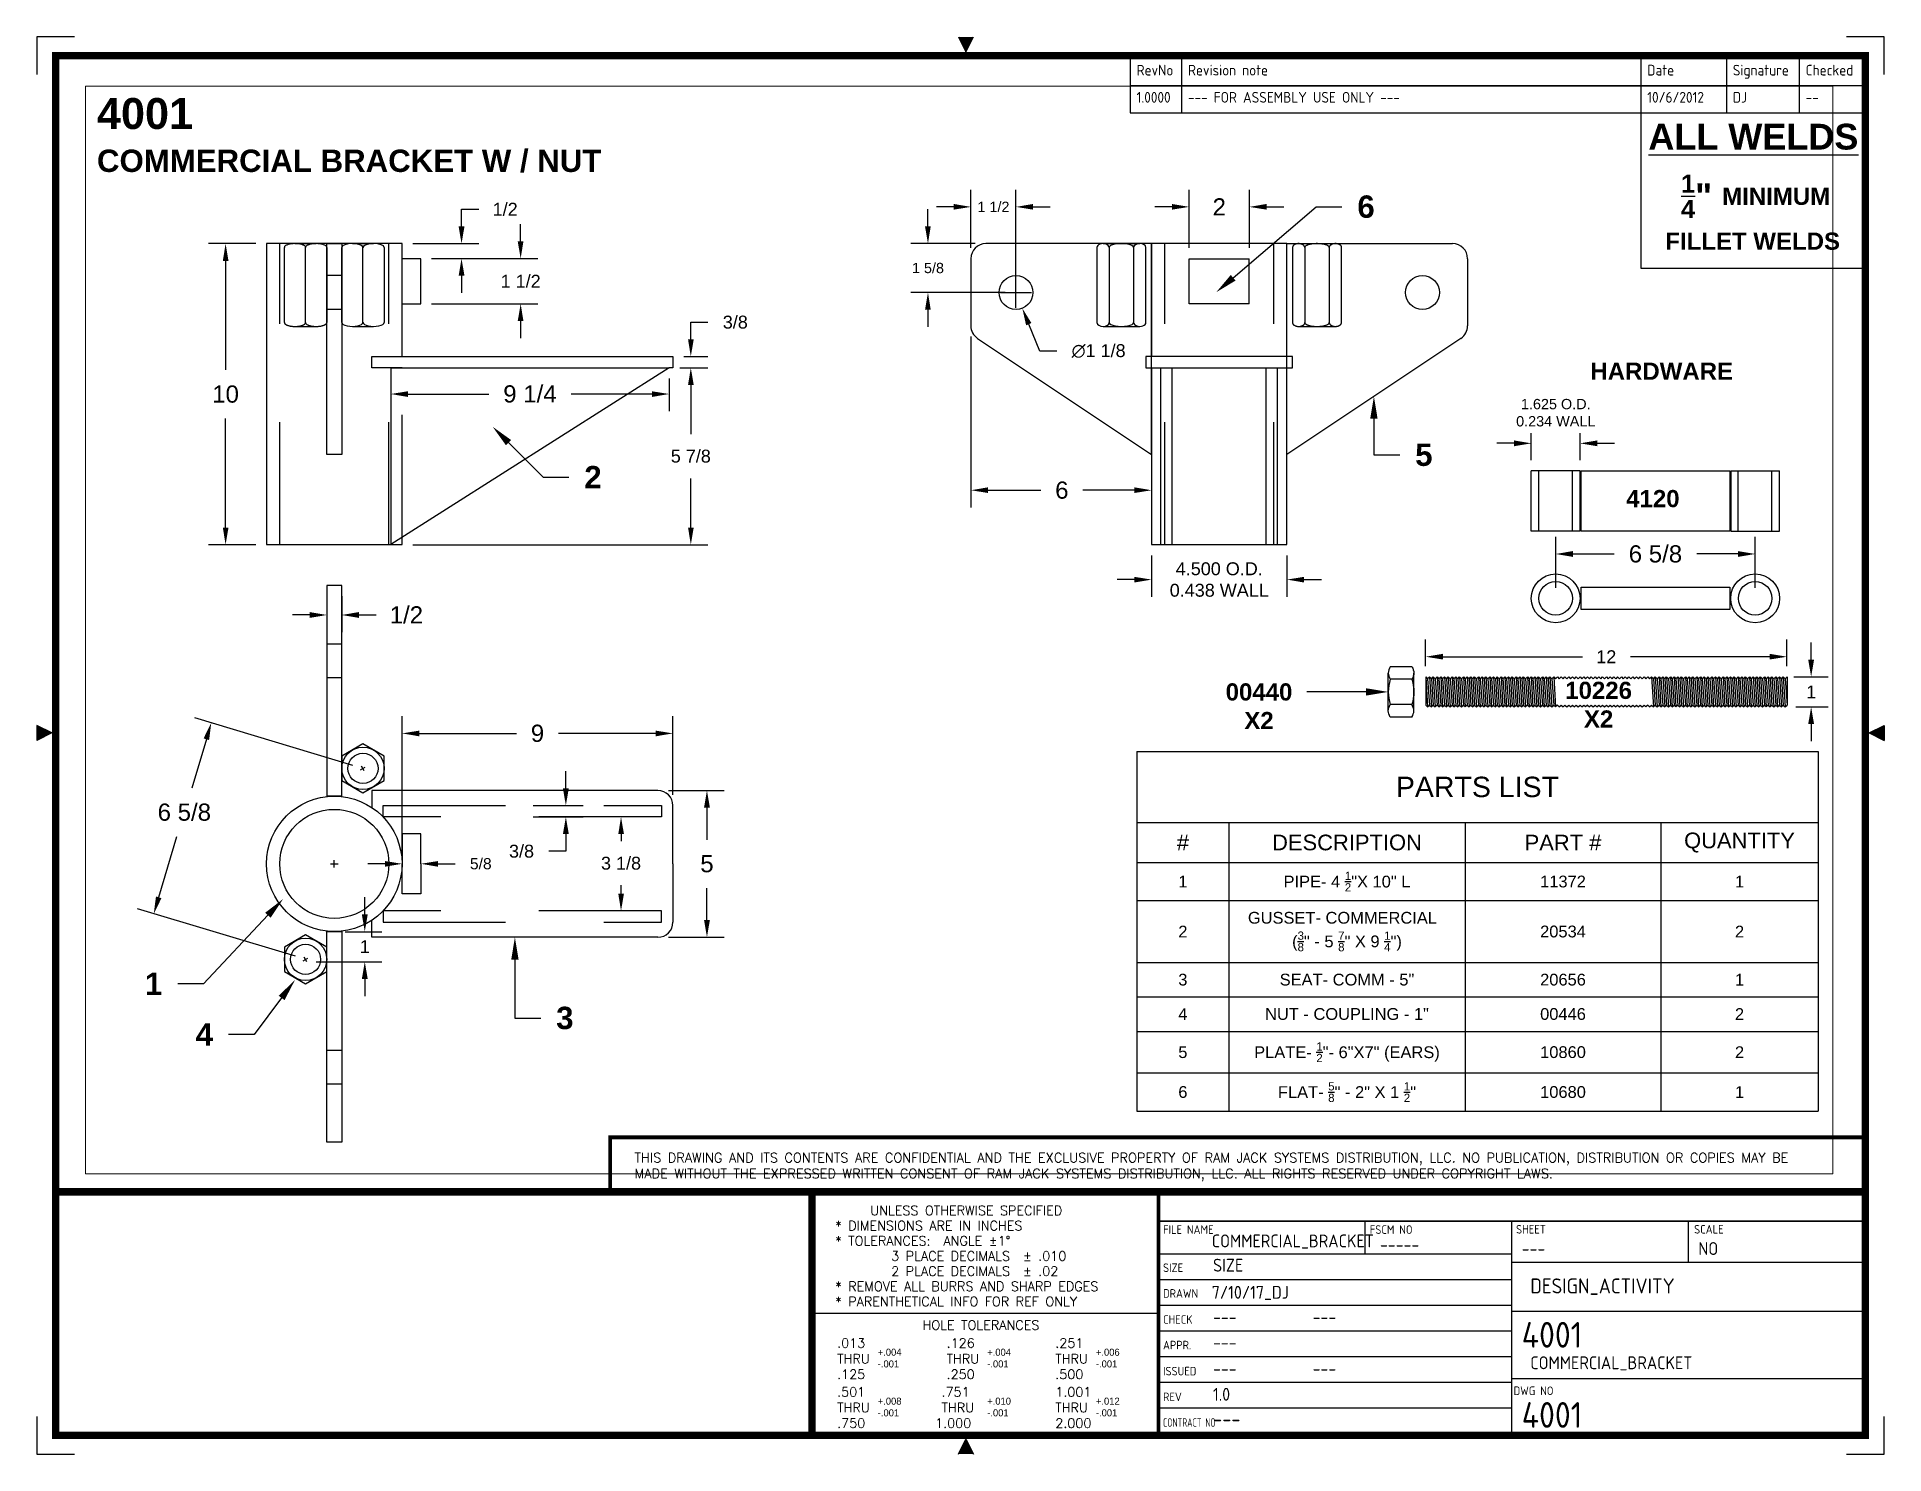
# Paper-space layout 'A SIZE TITLE BLOCK' of a CAD drawing. Header units: inches. Extents: x 0.1 to 10.9, y 0.1 to 8.4.
# The model-space entities are those that its viewports show. They can reach past a viewport. Long polylines and large blocks are cut down to what shows.
import ezdxf
from ezdxf import colors
from ezdxf.entities.mleader import LeaderData, LeaderLine
from ezdxf.math import Vec2, Vec3

# ---------------------------------------------------------------- set-up
doc = ezdxf.new("R2010")
doc.units = ezdxf.units.IN
doc.header["$MEASUREMENT"] = 0
doc.linetypes.add('HIDDEN2', pattern=[0.1875, 0.125, -0.0625])
for name, color, linetype, lineweight in [('Ram Jack Insertion Point', 1, 'Continuous', 25), ('Ram Jack Title Block', 1, 'Continuous', 25), ('Visible Line', 7, 'Continuous', 50)]:
    doc.layers.add(name, color=color, linetype=linetype, lineweight=lineweight)
doc.layers.add('VIEWPORT', color=90, linetype='Continuous', plot=False)
doc.styles.add('ACISOTS', font='isocp.shx', dxfattribs={"height": 1})
doc.styles.add('ISO Proportional', font='isocp.shx')
doc.styles.add('RomanS', font='romans.shx', dxfattribs={"height": 0.09375})
doc.styles.get("Standard").update_dxf_attribs({"font": 'arial.ttf'})
doc.dimstyles.get("Standard").update_dxf_attribs({"dimtxt": 0.1, "dimasz": 0.1, "dimexe": 0.1, "dimexo": 0.0625, "dimgap": 0.09, "dimtad": 0, "dimtih": 1, "dimtoh": 1, "dimdec": 4, "dimzin": 0, "dimdsep": 46, "dimlunit": 5, "dimtxsty": 'Standard', "dimcen": 0.09, "dimadec": 0, "dimazin": 0, "dimtfac": 1, "dimtdec": 4, "dimtofl": 0, "dimtmove": 0, "dimatfit": 3, "dimfxl": 1, "dimfrac": 2, "dimtolj": 1, "dimtzin": 0, "dimarcsym": 0})

psp = doc.layouts.new('A SIZE TITLE BLOCK')

# ---------------------------------------------------------------- texts
at = {"color": 1, "attachment_point": 1}
for s, width, insert, char_height in [('\\A1;{\\fArial|b1|i0|c0|p34;\\H0.9x;\\C256;4001\\H1.1111x;\\P\\H0.65x;COMMERCIAL BRACKET W / NUT}', 5.38606147, (0.459522, 8.002377), 0.2), ('{\\fArial|b1|i0|c0|p34;HARDWARE}', 1.99361539, (9.149354, 6.462926), 0.1), ('{\\fArial|b1|i0|c0|p34;4120}', 0.67867842, (9.357663, 5.721356), 0.1), ('\\pxqc;{\\fArial|b1|i0|c0|p34;10226\\PX2}', 1.07719191, (8.65866, 4.605488), 0.1)]:
    psp.add_mtext_dynamic_manual_height_columns(s, width=width, gutter_width=1, heights=[0], dxfattribs=dict(at, insert=insert, char_height=char_height))
for s, insert, char_height in [('{\\fArial|b1|i0|c0|p34;\\LALL WELDS}', (9.486805, 7.852779), 0.15), ('\\A1;{\\fArial|b1|i0|c0|p34;\\H0.7x;\\S1/4;\\H1.4286x;" \\H0.66667x;MINIMUM\\fArial|b0|i0|c0|p34; }', (9.677115, 7.556883), 0.15), ('{\\fArial|b1|i0|c0|p34;FILLET WELDS}', (9.585493, 7.219723), 0.1)]:
    psp.add_mtext(s, dxfattribs=dict(at, insert=insert, char_height=char_height))
at = {"layer": 'Ram Jack Title Block'}
for s, height, style, p in [('     UNLESS OTHERWISE SPECIFIED', 0.05451743, 'RomanS', (4.756228, 1.501048)), ('* DIMENSIONS ARE IN INCHES', 0.05451743, 'RomanS', (4.756228, 1.412782)), ('FILE NAME', 0.0498445, 'ACISOTS', (6.662699, 1.392312)), ('FSCM NO', 0.0498445, 'ACISOTS', (7.865732, 1.392312)), ('SHEET', 0.0498445, 'ACISOTS', (8.71691, 1.394026)), ('SCALE', 0.0498445, 'ACISOTS', (9.753175, 1.394026)), ('* TOLERANCES:  ANGLE %%P1%%D', 0.05451743, 'RomanS', (4.756228, 1.324515)), ('        3 PLACE DECIMALS  %%P .010', 0.05451743, 'RomanS', (4.756228, 1.236249)), ('        2 PLACE DECIMALS  %%P .02', 0.05451743, 'RomanS', (4.756228, 1.147983)), ('SIZE', 0.0498445, 'ACISOTS', (6.662699, 1.170392)), ('* REMOVE ALL BURRS AND SHARP EDGES', 0.05451743, 'RomanS', (4.756228, 1.059716)), ('* PARENTHETICAL INFO FOR REF ONLY', 0.05451743, 'RomanS', (4.756228, 0.97145)), ('DRAWN', 0.0498445, 'ACISOTS', (6.662699, 1.020858)), ('CHECK', 0.0498445, 'ACISOTS', (6.662699, 0.869164)), ('APPR.', 0.0498445, 'ACISOTS', (6.662699, 0.720313)), ('ISSUED', 0.0498445, 'ACISOTS', (6.662699, 0.568618)), ('REV', 0.0498445, 'ACISOTS', (6.662699, 0.419085))]:
    psp.add_text(s, height=height, dxfattribs=dict(at, style=style)).set_placement(p)
at = {"layer": 'Ram Jack Title Block', "style": 'ACISOTS', "width": 0.683519}
psp.add_text('CONTRACT NO', height=0.0498445, dxfattribs=at).set_placement((6.662699, 0.269551))
at = {"layer": 'Ram Jack Title Block', "attachment_point": 1}
for s, insert, char_height, width, style in [('\\P{\\H1.0089x;THIS DRAWING AND ITS CONTENTS ARE CONFIDENTIAL AND THE EXCLUSIVE PROPERTY OF RAM JACK SYSTEMS DISTRIBUTION, LLC. NO PUBLICATION, DISTRIBUTION OR COPIES MAY BE MADE WITHOUT THE EXPRESSED WRITTEN CONSENT OF RAM JACK SYSTEMS DISTRIBUTION, LLC. ALL RIGHTS RESERVED UNDER COPYRIGHT LAWS.}', (3.587709, 1.954067), 0.054517427, 7.33170236, 'RomanS'), ('HOLE TOLERANCES', (5.263524, 0.888856), 0.05451743, 0.78153316, 'RomanS'), ('.013\\PTHRU\\P.125', (4.766592, 0.784001), 0.0545174, 0.2753906, 'RomanS'), ('.126\\PTHRU\\P.250', (5.403564, 0.784001), 0.0545174, 0.2753906, 'RomanS'), ('.251\\PTHRU\\P.500', (6.035953, 0.784001), 0.0545174, 0.2753906, 'RomanS'), ('{\\Fgdt|c0;\\H0.75x;+.004\\P-.001}', (5.002731, 0.723978), 0.05451743, 0.18140757, 'RomanS'), ('{\\Fgdt|c0;\\H0.75x;+.004\\P-.001}', (5.639703, 0.723978), 0.05451743, 0.18140757, 'RomanS'), ('{\\Fgdt|c0;\\H0.75x;+.006\\P-.001}', (6.272092, 0.723978), 0.05451743, 0.18140757, 'RomanS'), ('.501\\PTHRU\\P.750', (4.766592, 0.49946), 0.0545174, 0.2753906, 'RomanS'), ('{\\Fgdt|c0;\\H0.75x;+.008\\P-.001}', (5.002731, 0.439437), 0.05451743, 0.19116667, 'RomanS'), (' .751\\P THRU\\P1.000', (5.336481, 0.49946), 0.0545174, 0.2753906, 'RomanS'), ('{\\Fgdt|c0;\\H0.75x;+.010\\P-.001}', (5.639703, 0.439437), 0.05451743, 0.19116667, 'RomanS'), ('1.001\\PTHRU\\P2.000', (6.035953, 0.49946), 0.0545174, 0.2753906, 'RomanS'), ('{\\Fgdt|c0;\\H0.75x;+.012\\P-.001}', (6.272092, 0.439437), 0.05451743, 0.19116667, 'RomanS'), ('DWG NO', (8.702644, 0.50423), 0.0498445, 0.21931582, 'ACISOTS')]:
    psp.add_mtext(s, dxfattribs=dict(at, insert=insert, char_height=char_height, width=width, style=style))
at = {"layer": 'Ram Jack Title Block', "style": 'ACISOTS'}
for tag, p, s, height in [('COMMERCIAL_BRACKET', (6.946413, 1.313853), '4001           COMMERCIAL BRACKET WITH COUPLING NUT.dwg', 0.07476676), ('-----', (7.925119, 1.292453), '----', 0.0747668), ('---', (8.749851, 1.26943), '####', 0.0747668), ('NO', (9.777894, 1.26943), '1:1', 0.0747668), ('SIZE', (6.953669, 1.172665), '', 0.074767), ('7/10/17_DJ', (6.946413, 1.014786), '8/30/2022', 0.0747668), ('DESIGN_ACTIVITY', (8.799967, 1.045722), '', 0.087228), ('---', (6.953669, 0.871436), '', 0.074767), ('---', (7.533179, 0.871436), '', 0.074767), ('4001', (8.749851, 0.730179), '####', 0.1495335), ('---', (6.953669, 0.722586), '', 0.074767), ('COMMERCIAL_BRACKET', (8.799967, 0.604756), '', 0.074767), ('---', (6.953669, 0.570891), '', 0.074767), ('---', (7.533179, 0.570891), '', 0.074767), ('1.0', (6.953669, 0.421357), '', 0.074767), ('4001', (8.749851, 0.263864), '#### - ####', 0.14953351), ('---', (6.953669, 0.271824), '', 0.087228)]:
    psp.add_attdef(tag, p, s, height=height, dxfattribs=at)

msp = doc.modelspace()

# ---------------------------------------------------------------- blocks, each defined once
blk = doc.blocks.new('*T3')
at = {"layer": 'Ram Jack Title Block', "color": 0, "linetype": 'ByBlock', "lineweight": -2, "transparency": 16777216}
for p, q in [((0, 0), (4.262, 0)), ((0, 0), (0, -0.316)), ((0.299, 0), (0.299, -0.316)), ((2.97, 0), (2.97, -0.316)), ((3.469, 0), (3.469, -0.316)), ((3.893, 0), (3.893, -0.316)), ((4.262, 0), (4.262, -0.316)), ((0, -0.158), (4.262, -0.158)), ((0, -0.316), (4.262, -0.316))]:
    blk.add_line(p, q, dxfattribs=at)
at = {"layer": 'Ram Jack Title Block', "color": 0, "transparency": 16777216, "attachment_point": 1, "style": 'ISO Proportional'}
for s, insert, char_height, width in [('RevNo', (0.037, -0.037), 0.0623, 0.2243), ('Revision note', (0.336, -0.037), 0.06231, 2.59658), ('Date', (3.008, -0.037), 0.0623, 0.42368), ('Signature', (3.506, -0.037), 0.0623, 0.34942), ('Checked', (3.93, -0.037), 0.0623, 0.29389), ('1.0000', (0.037, -0.195), 0.0623, 0.2243), ('--- FOR ASSEMBLY USE ONLY ---', (0.336, -0.195), 0.06231, 2.59658), ('10/6/2012', (3.008, -0.195), 0.0623, 0.42368), ('DJ', (3.506, -0.195), 0.0623, 0.34942), ('--', (3.93, -0.195), 0.0623, 0.29389)]:
    blk.add_mtext(s, dxfattribs=dict(at, insert=insert, char_height=char_height, width=width))
blk = doc.blocks.new('*T4')
at = {"color": 0, "linetype": 'ByBlock', "lineweight": -2, "transparency": 16777216}
for p, q in [((0, 0), (3.963, 0)), ((0, 0), (0, -2.094)), ((3.963, 0), (3.963, -2.094)), ((0, -0.414), (3.963, -0.414)), ((0.534, -0.414), (0.534, -2.094)), ((1.91, -0.414), (1.91, -2.094)), ((3.048, -0.414), (3.048, -2.094)), ((0, -0.645), (3.963, -0.645)), ((0, -0.868), (3.963, -0.868)), ((0, -1.227), (3.963, -1.227)), ((0, -1.428), (3.963, -1.428)), ((0, -1.629), (3.963, -1.629)), ((0, -1.871), (3.963, -1.871)), ((0, -2.094), (3.963, -2.094))]:
    blk.add_line(p, q, dxfattribs=at)
at = {"color": 0, "transparency": 16777216, "attachment_point": 5}
for s, insert, char_height, width in [('PARTS LIST', (1.981, -0.207), 0.1187, 3.85333), ('#', (0.267, -0.53), 0.0913, 0.4247), ('DESCRIPTION', (1.222, -0.53), 0.09131, 1.26583), ('PART #', (2.479, -0.53), 0.0913, 1.02892), ('QUANTITY', (3.506, -0.53), 0.0913, 0.80517), ('1', (0.267, -0.757), 0.0685, 0.4247), ('\\A1;PIPE- 4 {\\H0.7x;\\S1/2;\\H1.4286x;"X 10" L}', (1.222, -0.757), 0.06848, 1.26583), ('11372', (2.479, -0.757), 0.0685, 1.02892), ('1', (3.506, -0.757), 0.0685, 0.80517), ('\\A1;GUSSET- COMMERCIAL   ({\\H0.7x;\\S3/8;}" - 5 {\\H0.7x;\\S7/8;}" X 9 {\\H0.7x;\\S1/4;}")', (1.222, -1.048), 0.06848, 1.26583), ('2', (0.267, -1.048), 0.0685, 0.4247), ('20534', (2.479, -1.048), 0.0685, 1.02892), ('2', (3.506, -1.048), 0.0685, 0.80517), ('3', (0.267, -1.328), 0.0685, 0.4247), ('SEAT- COMM - 5"', (1.222, -1.328), 0.06848, 1.26583), ('20656', (2.479, -1.328), 0.0685, 1.02892), ('1', (3.506, -1.328), 0.0685, 0.80517), ('4', (0.267, -1.528), 0.0685, 0.4247), ('NUT - COUPLING - 1"', (1.222, -1.528), 0.06848, 1.26583), ('00446', (2.479, -1.528), 0.0685, 1.02892), ('2', (3.506, -1.528), 0.0685, 0.80517), ('5', (0.267, -1.75), 0.0685, 0.4247), ('\\A1;PLATE- {\\H0.7x;\\S1/2;}"- 6"X7" (EARS)', (1.222, -1.75), 0.06848, 1.26583), ('10860', (2.479, -1.75), 0.0685, 1.02892), ('2', (3.506, -1.75), 0.0685, 0.80517), ('\\A1;FLAT- {\\H0.7x;\\S5/8;\\H1.4286x;"} - 2" X 1 {\\H0.7x;\\S1/2;\\H1.4286x;"}', (1.222, -1.982), 0.06848, 1.26583), ('6', (0.267, -1.982), 0.0685, 0.4247), ('10680', (2.479, -1.982), 0.0685, 1.02892), ('1', (3.506, -1.982), 0.0685, 0.80517)]:
    blk.add_mtext(s, dxfattribs=dict(at, insert=insert, char_height=char_height, width=width))
blk = doc.blocks.new('*D5')
at = {"color": 0, "lineweight": -2, "transparency": 16777216}
for p, q in [((1.948, 4.119), (1.029, 4.396)), ((1.096, 4.271), (1.011, 3.987)), ((0.819, 3.351), (0.925, 3.704)), ((1.614, 3.008), (0.695, 3.284))]:
    blk.add_line(p, q, dxfattribs=at)
at = {"color": 0, "transparency": 16777216}
for points in [[(1.08, 4.276), (1.112, 4.266), (1.125, 4.367)], [(0.803, 3.356), (0.835, 3.346), (0.79, 3.255)]]:
    blk.add_solid(points, dxfattribs=at)
at = {"layer": 'Defpoints', "color": 0, "transparency": 16777216}
for p in [(1.125, 4.367), (2.008, 4.101), (1.673, 2.99)]:
    blk.add_point(p, dxfattribs=at)
at = {"color": 0, "transparency": 16777216, "insert": (0.968, 3.846), "char_height": 0.1, "attachment_point": 5}
blk.add_mtext('\\A1;6 5/8', dxfattribs=at)
blk = doc.blocks.new('*D7')
at = {"color": 0, "lineweight": -2, "transparency": 16777216}
for p, q in [((2.018, 3.251), (2.018, 3.351)), ((1.903, 3.151), (2.118, 3.151)), ((1.736, 2.976), (2.118, 2.976)), ((2.018, 2.876), (2.018, 2.776))]:
    blk.add_line(p, q, dxfattribs=at)
at = {"color": 0, "transparency": 16777216}
for points in [[(2.001, 3.251), (2.035, 3.251), (2.018, 3.151)], [(2.001, 2.876), (2.035, 2.876), (2.018, 2.976)]]:
    blk.add_solid(points, dxfattribs=at)
at = {"layer": 'Defpoints', "color": 0, "transparency": 16777216}
for p in [(1.84, 3.151), (2.018, 3.151), (1.673, 2.976)]:
    blk.add_point(p, dxfattribs=at)
at = {"color": 0, "transparency": 16777216, "insert": (2.018, 3.064), "char_height": 0.1, "attachment_point": 5}
blk.add_mtext('\\A1;{\\H0.75x;1}', dxfattribs=at)
blk = doc.blocks.new('*D8')
at = {"color": 0, "lineweight": -2, "transparency": 16777216}
for p, q in [((1.797, 5.103), (1.797, 4.894)), ((1.884, 5.103), (1.884, 4.894)), ((1.697, 4.994), (1.597, 4.994)), ((1.984, 4.994), (2.084, 4.994))]:
    blk.add_line(p, q, dxfattribs=at)
at = {"color": 0, "transparency": 16777216}
for points in [[(1.697, 5.011), (1.697, 4.977), (1.797, 4.994)], [(1.984, 5.011), (1.984, 4.977), (1.884, 4.994)]]:
    blk.add_solid(points, dxfattribs=at)
at = {"layer": 'Defpoints', "color": 0, "transparency": 16777216}
for p in [(1.797, 5.166), (1.884, 5.166), (1.884, 4.994)]:
    blk.add_point(p, dxfattribs=at)
at = {"color": 0, "transparency": 16777216, "insert": (2.26, 4.994), "char_height": 0.1, "attachment_point": 5}
blk.add_mtext('\\A1;1/2', dxfattribs=at)
blk = doc.blocks.new('*D9')
at = {"color": 0, "lineweight": -2, "transparency": 16777216}
for p, q in [((3.915, 6.598), (3.915, 6.698)), ((3.915, 6.698), (4.015, 6.698)), ((3.874, 6.498), (4.015, 6.498)), ((3.874, 6.433), (4.015, 6.433)), ((3.915, 6.333), (3.915, 6.233))]:
    blk.add_line(p, q, dxfattribs=at)
at = {"color": 0, "transparency": 16777216}
for points in [[(3.899, 6.598), (3.932, 6.598), (3.915, 6.498)], [(3.899, 6.333), (3.932, 6.333), (3.915, 6.433)]]:
    blk.add_solid(points, dxfattribs=at)
at = {"layer": 'Defpoints', "color": 0, "transparency": 16777216}
for p in [(3.811, 6.498), (3.811, 6.433), (3.915, 6.433)]:
    blk.add_point(p, dxfattribs=at)
at = {"color": 0, "transparency": 16777216, "insert": (4.174, 6.698), "char_height": 0.1, "attachment_point": 5}
blk.add_mtext('\\A1;{\\H0.75x;3/8}', dxfattribs=at)
blk = doc.blocks.new('*D10')
at = {"color": 0, "lineweight": -2, "transparency": 16777216}
for p, q in [((5.545, 6.614), (5.545, 5.62)), ((6.596, 5.866), (6.596, 5.62)), ((5.645, 5.72), (5.951, 5.72)), ((6.496, 5.72), (6.197, 5.72))]:
    blk.add_line(p, q, dxfattribs=at)
at = {"color": 0, "transparency": 16777216}
for points in [[(5.645, 5.737), (5.645, 5.704), (5.545, 5.72)], [(6.496, 5.737), (6.496, 5.704), (6.596, 5.72)]]:
    blk.add_solid(points, dxfattribs=at)
at = {"layer": 'Defpoints', "color": 0, "transparency": 16777216}
for p in [(5.545, 6.677), (6.596, 5.929), (5.545, 5.72)]:
    blk.add_point(p, dxfattribs=at)
at = {"color": 0, "transparency": 16777216, "insert": (6.074, 5.72), "char_height": 0.1, "attachment_point": 5}
blk.add_mtext('\\A1;6', dxfattribs=at)
blk = doc.blocks.new('*D11')
at = {"color": 0, "lineweight": -2, "transparency": 16777216}
for p, q in [((5.545, 7.13), (5.545, 7.469)), ((5.807, 6.933), (5.807, 7.469)), ((5.445, 7.369), (5.345, 7.369)), ((5.907, 7.369), (6.007, 7.369))]:
    blk.add_line(p, q, dxfattribs=at)
at = {"color": 0, "transparency": 16777216}
for points in [[(5.445, 7.386), (5.445, 7.353), (5.545, 7.369)], [(5.907, 7.386), (5.907, 7.353), (5.807, 7.369)]]:
    blk.add_solid(points, dxfattribs=at)
at = {"layer": 'Defpoints', "color": 0, "transparency": 16777216}
for p in [(5.545, 7.369), (5.545, 7.068), (5.807, 6.871)]:
    blk.add_point(p, dxfattribs=at)
at = {"color": 0, "transparency": 16777216, "insert": (5.676, 7.369), "char_height": 0.1, "attachment_point": 5}
blk.add_mtext('\\A1;{\\H0.6x;1 1/2}', dxfattribs=at)
blk = doc.blocks.new('*D12')
at = {"color": 0, "lineweight": -2, "transparency": 16777216}
for p, q in [((5.295, 7.255), (5.295, 7.355)), ((5.57, 7.155), (5.195, 7.155)), ((5.745, 6.871), (5.195, 6.871)), ((5.295, 6.771), (5.295, 6.671))]:
    blk.add_line(p, q, dxfattribs=at)
at = {"color": 0, "transparency": 16777216}
for points in [[(5.278, 7.255), (5.311, 7.255), (5.295, 7.155)], [(5.278, 6.771), (5.311, 6.771), (5.295, 6.871)]]:
    blk.add_solid(points, dxfattribs=at)
at = {"layer": 'Defpoints', "color": 0, "transparency": 16777216}
for p in [(5.295, 7.155), (5.632, 7.155), (5.807, 6.871)]:
    blk.add_point(p, dxfattribs=at)
at = {"color": 0, "transparency": 16777216, "insert": (5.295, 7.013), "char_height": 0.1, "attachment_point": 5}
blk.add_mtext('\\A1;{\\H0.6x;1 5/8}', dxfattribs=at)
blk = doc.blocks.new('*D13')
at = {"color": 0, "lineweight": -2, "transparency": 16777216}
for p, q in [((5.807, 6.781), (5.807, 6.961)), ((5.717, 6.871), (5.897, 6.871)), ((5.945, 6.53), (5.882, 6.687)), ((6.045, 6.53), (5.945, 6.53))]:
    blk.add_line(p, q, dxfattribs=at)
at = {"color": 0, "transparency": 16777216}
blk.add_solid([(5.897, 6.693), (5.866, 6.68), (5.844, 6.779)], dxfattribs=at)
at = {"layer": 'Defpoints', "color": 0, "transparency": 16777216}
for p in [(5.77, 6.962), (5.844, 6.779)]:
    blk.add_point(p, dxfattribs=at)
at = {"color": 0, "transparency": 16777216, "insert": (6.288, 6.53), "char_height": 0.1, "attachment_point": 5}
blk.add_mtext('\\A1;{\\H0.75x;∅1 1/8}', dxfattribs=at)
blk = doc.blocks.new('*D14')
at = {"color": 0, "lineweight": -2, "transparency": 16777216}
for p, q in [((8.191, 4.696), (8.191, 4.851)), ((10.293, 4.696), (10.293, 4.851)), ((8.291, 4.751), (9.103, 4.751)), ((10.193, 4.751), (9.382, 4.751))]:
    blk.add_line(p, q, dxfattribs=at)
at = {"color": 0, "transparency": 16777216}
for points in [[(8.291, 4.768), (8.291, 4.735), (8.191, 4.751)], [(10.193, 4.768), (10.193, 4.735), (10.293, 4.751)]]:
    blk.add_solid(points, dxfattribs=at)
at = {"layer": 'Defpoints', "color": 0, "transparency": 16777216}
for p in [(10.293, 4.751), (8.191, 4.634), (10.293, 4.634)]:
    blk.add_point(p, dxfattribs=at)
at = {"color": 0, "transparency": 16777216, "insert": (9.242, 4.751), "char_height": 0.1, "attachment_point": 5}
blk.add_mtext('\\A1;{\\H0.75x;12}', dxfattribs=at)
blk = doc.blocks.new('*D15')
at = {"color": 0, "lineweight": -2, "transparency": 16777216}
for p, q in [((10.434, 4.734), (10.434, 4.834)), ((10.334, 4.634), (10.534, 4.634)), ((10.345, 4.459), (10.534, 4.459)), ((10.434, 4.359), (10.434, 4.259))]:
    blk.add_line(p, q, dxfattribs=at)
at = {"color": 0, "transparency": 16777216}
for points in [[(10.417, 4.734), (10.451, 4.734), (10.434, 4.634)], [(10.417, 4.359), (10.451, 4.359), (10.434, 4.459)]]:
    blk.add_solid(points, dxfattribs=at)
at = {"layer": 'Defpoints', "color": 0, "transparency": 16777216}
for p in [(10.272, 4.634), (10.434, 4.634), (10.283, 4.459)]:
    blk.add_point(p, dxfattribs=at)
at = {"color": 0, "transparency": 16777216, "insert": (10.434, 4.546), "char_height": 0.1, "attachment_point": 5}
blk.add_mtext('\\A1;{\\H0.75x;1}', dxfattribs=at)
blk = doc.blocks.new('*D17')
at = {"color": 0, "lineweight": -2, "transparency": 16777216}
for p, q in [((8.805, 5.895), (8.805, 6.053)), ((9.09, 5.895), (9.09, 6.053)), ((8.705, 5.993), (8.605, 5.993)), ((9.19, 5.993), (9.29, 5.993))]:
    blk.add_line(p, q, dxfattribs=at)
at = {"color": 0, "transparency": 16777216}
for points in [[(8.705, 6.01), (8.705, 5.976), (8.805, 5.993)], [(9.19, 6.01), (9.19, 5.976), (9.09, 5.993)]]:
    blk.add_solid(points, dxfattribs=at)
at = {"layer": 'Defpoints', "color": 0, "transparency": 16777216}
for p in [(8.805, 5.993), (8.805, 5.833), (9.09, 5.833)]:
    blk.add_point(p, dxfattribs=at)
at = {"color": 0, "transparency": 16777216, "insert": (8.948, 6.171), "char_height": 0.1, "attachment_point": 5}
blk.add_mtext('\\A1;{\\H0.6x;1.625 O.D.\\P0.234 WALL}', dxfattribs=at)
blk = doc.blocks.new('*D19')
at = {"color": 0, "lineweight": -2, "transparency": 16777216}
for p, q in [((2.581, 7.255), (2.581, 7.355)), ((2.581, 7.355), (2.681, 7.355)), ((2.297, 7.155), (2.681, 7.155)), ((2.407, 7.068), (2.681, 7.068)), ((2.581, 6.968), (2.581, 6.868))]:
    blk.add_line(p, q, dxfattribs=at)
at = {"color": 0, "transparency": 16777216}
for points in [[(2.564, 7.255), (2.598, 7.255), (2.581, 7.155)], [(2.564, 6.968), (2.598, 6.968), (2.581, 7.068)]]:
    blk.add_solid(points, dxfattribs=at)
at = {"layer": 'Defpoints', "color": 0, "transparency": 16777216}
for p in [(2.235, 7.155), (2.581, 7.155), (2.344, 7.068)]:
    blk.add_point(p, dxfattribs=at)
at = {"color": 0, "transparency": 16777216, "insert": (2.835, 7.355), "char_height": 0.1, "attachment_point": 5}
blk.add_mtext('\\A1;{\\H0.75x;1/2}', dxfattribs=at)
blk = doc.blocks.new('*D20')
at = {"color": 0, "lineweight": -2, "transparency": 16777216}
for p, q in [((3.682, 3.819), (3.409, 3.819)), ((3.509, 3.719), (3.509, 3.678)), ((3.509, 3.372), (3.509, 3.421)), ((3.682, 3.272), (3.409, 3.272))]:
    blk.add_line(p, q, dxfattribs=at)
at = {"color": 0, "transparency": 16777216}
for points in [[(3.493, 3.719), (3.526, 3.719), (3.509, 3.819)], [(3.493, 3.372), (3.526, 3.372), (3.509, 3.272)]]:
    blk.add_solid(points, dxfattribs=at)
at = {"layer": 'Defpoints', "color": 0, "transparency": 16777216}
for p in [(3.744, 3.819), (3.509, 3.272), (3.744, 3.272)]:
    blk.add_point(p, dxfattribs=at)
at = {"color": 0, "transparency": 16777216, "insert": (3.509, 3.549), "char_height": 0.1, "attachment_point": 5}
blk.add_mtext('\\A1;{\\H0.75x;3 1/8}', dxfattribs=at)
blk = doc.blocks.new('*D21')
at = {"color": 0, "lineweight": -2, "transparency": 16777216}
for p, q in [((6.596, 5.341), (6.596, 5.1)), ((7.384, 5.341), (7.384, 5.1)), ((6.496, 5.2), (6.396, 5.2)), ((7.484, 5.2), (7.584, 5.2))]:
    blk.add_line(p, q, dxfattribs=at)
at = {"color": 0, "transparency": 16777216}
for points in [[(6.496, 5.216), (6.496, 5.183), (6.596, 5.2)], [(7.484, 5.216), (7.484, 5.183), (7.384, 5.2)]]:
    blk.add_solid(points, dxfattribs=at)
at = {"layer": 'Defpoints', "color": 0, "transparency": 16777216}
for p in [(6.596, 5.403), (7.384, 5.403), (7.384, 5.2)]:
    blk.add_point(p, dxfattribs=at)
at = {"color": 0, "transparency": 16777216, "insert": (6.99, 5.2), "char_height": 0.1, "attachment_point": 5}
blk.add_mtext('\\A1;{\\H0.75x;4.500 O.D.\\P0.438 WALL}', dxfattribs=at)
blk = doc.blocks.new('*D22')
at = {"color": 0, "lineweight": -2, "transparency": 16777216}
for p, q in [((6.815, 7.13), (6.815, 7.469)), ((7.165, 7.13), (7.165, 7.469)), ((6.715, 7.369), (6.615, 7.369)), ((7.265, 7.369), (7.365, 7.369))]:
    blk.add_line(p, q, dxfattribs=at)
at = {"color": 0, "transparency": 16777216}
for points in [[(6.715, 7.386), (6.715, 7.353), (6.815, 7.369)], [(7.265, 7.386), (7.265, 7.353), (7.165, 7.369)]]:
    blk.add_solid(points, dxfattribs=at)
at = {"layer": 'Defpoints', "color": 0, "transparency": 16777216}
for p in [(7.165, 7.369), (6.815, 7.068), (7.165, 7.068)]:
    blk.add_point(p, dxfattribs=at)
at = {"color": 0, "transparency": 16777216, "insert": (6.99, 7.369), "char_height": 0.1, "attachment_point": 5}
blk.add_mtext('\\A1;2', dxfattribs=at)
blk = doc.blocks.new('*D23')
at = {"color": 0, "lineweight": -2, "transparency": 16777216}
for p, q in [((2.925, 7.168), (2.925, 7.268)), ((2.407, 7.068), (3.025, 7.068)), ((2.407, 6.805), (3.025, 6.805)), ((2.925, 6.705), (2.925, 6.605))]:
    blk.add_line(p, q, dxfattribs=at)
at = {"color": 0, "transparency": 16777216}
for points in [[(2.908, 7.168), (2.941, 7.168), (2.925, 7.068)], [(2.908, 6.705), (2.941, 6.705), (2.925, 6.805)]]:
    blk.add_solid(points, dxfattribs=at)
at = {"layer": 'Defpoints', "color": 0, "transparency": 16777216}
for p in [(2.344, 7.068), (2.925, 7.068), (2.344, 6.805)]:
    blk.add_point(p, dxfattribs=at)
at = {"color": 0, "transparency": 16777216, "insert": (2.925, 6.936), "char_height": 0.1, "attachment_point": 5}
blk.add_mtext('\\A1;{\\H0.75x;1 1/2}', dxfattribs=at)
blk = doc.blocks.new('*D24')
at = {"color": 0, "lineweight": -2, "transparency": 16777216}
for p, q in [((2.235, 3.608), (2.235, 4.405)), ((2.335, 4.305), (2.9, 4.305)), ((3.711, 4.305), (3.146, 4.305)), ((3.811, 3.947), (3.811, 4.405))]:
    blk.add_line(p, q, dxfattribs=at)
at = {"color": 0, "transparency": 16777216}
for points in [[(2.335, 4.321), (2.335, 4.288), (2.235, 4.305)], [(3.711, 4.321), (3.711, 4.288), (3.811, 4.305)]]:
    blk.add_solid(points, dxfattribs=at)
at = {"layer": 'Defpoints', "color": 0, "transparency": 16777216}
for p in [(3.811, 4.305), (3.811, 3.885), (2.235, 3.546)]:
    blk.add_point(p, dxfattribs=at)
at = {"color": 0, "transparency": 16777216, "insert": (3.023, 4.305), "char_height": 0.1, "attachment_point": 5}
blk.add_mtext('\\A1;9', dxfattribs=at)
blk = doc.blocks.new('*D25')
at = {"color": 0, "lineweight": -2, "transparency": 16777216}
for p, q in [((3.188, 3.985), (3.188, 4.085)), ((2.997, 3.885), (3.288, 3.885)), ((2.997, 3.819), (3.288, 3.819)), ((3.188, 3.719), (3.188, 3.619)), ((3.188, 3.619), (3.088, 3.619))]:
    blk.add_line(p, q, dxfattribs=at)
at = {"color": 0, "transparency": 16777216}
for points in [[(3.171, 3.985), (3.205, 3.985), (3.188, 3.885)], [(3.171, 3.719), (3.205, 3.719), (3.188, 3.819)]]:
    blk.add_solid(points, dxfattribs=at)
at = {"layer": 'Defpoints', "color": 0, "transparency": 16777216}
for p in [(2.934, 3.885), (2.934, 3.819), (3.188, 3.819)]:
    blk.add_point(p, dxfattribs=at)
at = {"color": 0, "transparency": 16777216, "insert": (2.93, 3.619), "char_height": 0.1, "attachment_point": 5}
blk.add_mtext('\\A1;{\\H0.75x;3/8}', dxfattribs=at)
blk = doc.blocks.new('*D26')
at = {"color": 0, "lineweight": -2, "transparency": 16777216}
for p, q in [((3.786, 3.973), (4.109, 3.973)), ((4.009, 3.873), (4.009, 3.686)), ((4.009, 3.219), (4.009, 3.405)), ((3.786, 3.119), (4.109, 3.119))]:
    blk.add_line(p, q, dxfattribs=at)
at = {"color": 0, "transparency": 16777216}
for points in [[(3.992, 3.873), (4.026, 3.873), (4.009, 3.973)], [(3.992, 3.219), (4.026, 3.219), (4.009, 3.119)]]:
    blk.add_solid(points, dxfattribs=at)
at = {"layer": 'Defpoints', "color": 0, "transparency": 16777216}
for p in [(3.724, 3.973), (3.724, 3.119), (4.009, 3.119)]:
    blk.add_point(p, dxfattribs=at)
at = {"color": 0, "transparency": 16777216, "insert": (4.009, 3.546), "char_height": 0.1, "attachment_point": 5}
blk.add_mtext('\\A1;5', dxfattribs=at)
blk = doc.blocks.new('*D28')
at = {"color": 0, "lineweight": -2, "transparency": 16777216}
for p, q in [((3.852, 6.433), (4.015, 6.433)), ((3.915, 6.333), (3.915, 6.047)), ((3.915, 5.503), (3.915, 5.789)), ((2.297, 5.403), (4.015, 5.403))]:
    blk.add_line(p, q, dxfattribs=at)
at = {"color": 0, "transparency": 16777216}
for points in [[(3.899, 6.333), (3.932, 6.333), (3.915, 6.433)], [(3.899, 5.503), (3.932, 5.503), (3.915, 5.403)]]:
    blk.add_solid(points, dxfattribs=at)
at = {"layer": 'Defpoints', "color": 0, "transparency": 16777216}
for p in [(3.789, 6.433), (3.915, 6.433), (2.235, 5.403)]:
    blk.add_point(p, dxfattribs=at)
at = {"color": 0, "transparency": 16777216, "insert": (3.915, 5.918), "char_height": 0.1, "attachment_point": 5}
blk.add_mtext('\\A1;{\\H0.75x;5 7/8}', dxfattribs=at)
blk = doc.blocks.new('*D29')
at = {"color": 0, "lineweight": -2, "transparency": 16777216}
for p, q in [((1.384, 7.155), (1.108, 7.155)), ((1.208, 7.055), (1.208, 6.42)), ((1.208, 5.503), (1.208, 6.138)), ((1.384, 5.403), (1.108, 5.403))]:
    blk.add_line(p, q, dxfattribs=at)
at = {"color": 0, "transparency": 16777216}
for points in [[(1.192, 7.055), (1.225, 7.055), (1.208, 7.155)], [(1.192, 5.503), (1.225, 5.503), (1.208, 5.403)]]:
    blk.add_solid(points, dxfattribs=at)
at = {"layer": 'Defpoints', "color": 0, "transparency": 16777216}
for p in [(1.208, 7.155), (1.446, 7.155), (1.446, 5.403)]:
    blk.add_point(p, dxfattribs=at)
at = {"color": 0, "transparency": 16777216, "insert": (1.208, 6.279), "char_height": 0.1, "attachment_point": 5}
blk.add_mtext('\\A1;10', dxfattribs=at)
blk = doc.blocks.new('*D30')
at = {"color": 0, "lineweight": -2, "transparency": 16777216}
for p, q in [((2.235, 3.608), (2.235, 3.646)), ((2.344, 3.608), (2.344, 3.646)), ((2.135, 3.546), (2.035, 3.546)), ((2.444, 3.546), (2.544, 3.546))]:
    blk.add_line(p, q, dxfattribs=at)
at = {"color": 0, "transparency": 16777216}
for points in [[(2.135, 3.562), (2.135, 3.529), (2.235, 3.546)], [(2.444, 3.562), (2.444, 3.529), (2.344, 3.546)]]:
    blk.add_solid(points, dxfattribs=at)
at = {"layer": 'Defpoints', "color": 0, "transparency": 16777216}
for p in [(2.235, 3.546), (2.344, 3.546), (2.344, 3.546)]:
    blk.add_point(p, dxfattribs=at)
at = {"color": 0, "transparency": 16777216, "insert": (2.693, 3.546), "char_height": 0.1, "attachment_point": 5}
blk.add_mtext('\\A1;{\\H0.65x;5/8}', dxfattribs=at)
blk = doc.blocks.new('*D31')
at = {"color": 0, "lineweight": -2, "transparency": 16777216}
for p, q in [((8.948, 5.153), (8.948, 5.449)), ((10.108, 5.153), (10.108, 5.449)), ((9.048, 5.349), (9.288, 5.349)), ((10.008, 5.349), (9.768, 5.349))]:
    blk.add_line(p, q, dxfattribs=at)
at = {"color": 0, "transparency": 16777216}
for points in [[(9.048, 5.366), (9.048, 5.332), (8.948, 5.349)], [(10.008, 5.366), (10.008, 5.332), (10.108, 5.349)]]:
    blk.add_solid(points, dxfattribs=at)
at = {"layer": 'Defpoints', "color": 0, "transparency": 16777216}
for p in [(10.108, 5.349), (8.948, 5.091), (10.108, 5.091)]:
    blk.add_point(p, dxfattribs=at)
at = {"color": 0, "transparency": 16777216, "insert": (9.528, 5.349), "char_height": 0.1, "attachment_point": 5}
blk.add_mtext('\\A1;6 5/8', dxfattribs=at)
blk = doc.blocks.new('*D32')
at = {"color": 0, "lineweight": -2, "transparency": 16777216}
for p, q in [((2.169, 6.37), (2.169, 6.18)), ((3.789, 6.37), (3.789, 6.18)), ((2.269, 6.28), (2.74, 6.28)), ((3.689, 6.28), (3.218, 6.28))]:
    blk.add_line(p, q, dxfattribs=at)
at = {"color": 0, "transparency": 16777216}
for points in [[(2.269, 6.296), (2.269, 6.263), (2.169, 6.28)], [(3.689, 6.296), (3.689, 6.263), (3.789, 6.28)]]:
    blk.add_solid(points, dxfattribs=at)
at = {"layer": 'Defpoints', "color": 0, "transparency": 16777216}
for p in [(2.169, 6.433), (3.789, 6.433), (3.789, 6.28)]:
    blk.add_point(p, dxfattribs=at)
at = {"color": 0, "transparency": 16777216, "insert": (2.979, 6.28), "char_height": 0.1, "attachment_point": 5}
blk.add_mtext('\\A1;9 1/4', dxfattribs=at)

# ---------------------------------------------------------------- dimensions: what is measured, and where the dimension line sits
at = {"color": 1}
for base, p1, p2, text, picture, middle in [((2.580971, 7.155217), (2.344102, 7.06763), (2.234618, 7.155217), '{\\H0.75x;<>}', '*D19', (2.83533, 7.355217)), ((3.915235, 6.432624), (2.234618, 5.403476), (3.789288, 6.432624), '{\\H0.75x;<>}', '*D28', (3.915235, 5.91805)), ((3.188131, 3.819298), (2.93426, 3.884989), (2.93426, 3.819298), '{\\H0.75x;<>}', '*D25', (2.929807, 3.619298)), ((4.009147, 3.118602), (3.723598, 3.972576), (3.723598, 3.118602), '5', '*D26', (4.009147, 3.545589))]:
    dim = psp.add_linear_dim(base=base, p1=p1, p2=p2, angle=90, text=text, dimstyle='Standard', override={"dimlfac": -5.708606}, dxfattribs=at)
    dim.commit()
    dim.dimension.update_dxf_attribs({"geometry": picture, "text_midpoint": middle})
for base, p1, p2, text, override, picture, middle in [((5.544505, 7.369485), (5.807266, 6.870559), (5.544505, 7.06763), '{\\H0.6x;<>}', {"dimlfac": -5.708606}, '*D11', (5.675886, 7.369485)), ((8.805337, 5.992935), (9.089995, 5.832706), (8.805337, 5.832706), '{\\H0.6x;1.625 O.D.\\P0.234 WALL}', {"dimexe": 0.06, "dimtad": 3, "dimlfac": -5.708606}, '*D17', (8.947666, 5.992935)), ((10.293484, 4.751314), (8.191394, 4.633895), (10.293484, 4.633895), '{\\H0.75x;<>}', {"dimlfac": -5.708606}, '*D14', (9.242439, 4.751314))]:
    dim = psp.add_linear_dim(base=base, p1=p1, p2=p2, text=text, dimstyle='Standard', override=override, dxfattribs=at)
    dim.commit()
    dim.dimension.update_dxf_attribs({"geometry": picture, "text_midpoint": middle, "dimtype": 160})
for base, p1, p2, picture, middle in [((7.164866, 7.369485), (6.814518, 7.06763), (7.164866, 7.06763), '*D22', (6.989692, 7.369485)), ((5.544505, 5.720359), (6.59555, 5.928999), (5.544505, 6.67657), '*D10', (6.073549, 5.720359)), ((3.811185, 4.304725), (2.234618, 3.545589), (3.811185, 3.884989), '*D24', (3.022901, 4.304725))]:
    dim = psp.add_linear_dim(base=base, p1=p1, p2=p2, dimstyle='Standard', override={"dimlfac": -5.708606}, dxfattribs=at)
    dim.commit()
    dim.dimension.update_dxf_attribs({"geometry": picture, "text_midpoint": middle, "dimtype": 160})
for base, p1, p2, text, picture, middle in [((5.2948, 7.155217), (5.807266, 6.870559), (5.632092, 7.155217), '{\\H0.6x;<>}', '*D12', (5.2948, 7.012888)), ((2.924511, 7.06763), (2.344102, 6.804869), (2.344102, 7.06763), '{\\H0.75x;<>}', '*D23', (2.924511, 6.93625)), ((3.915235, 6.432624), (3.811185, 6.498314), (3.811185, 6.432624), '{\\H0.75x;<>}', '*D9', (4.173558, 6.698314)), ((10.434071, 4.633895), (10.282535, 4.458721), (10.271587, 4.633895), '{\\H0.75x;<>}', '*D15', (10.434071, 4.546308)), ((3.509425, 3.271879), (3.74444, 3.819298), (3.74444, 3.271879), '{\\H0.75x;<>}', '*D20', (3.509425, 3.549456)), ((2.018016, 3.151447), (1.673422, 2.976273), (1.840476, 3.151447), '{\\H0.75x;<>}', '*D7', (2.018016, 3.06386))]:
    dim = psp.add_linear_dim(base=base, p1=p1, p2=p2, angle=90, text=text, dimstyle='Standard', override={"dimlfac": -5.708606}, dxfattribs=at)
    dim.commit()
    dim.dimension.update_dxf_attribs({"geometry": picture, "text_midpoint": middle, "dimtype": 160})
dim = psp.add_linear_dim(base=(1.208224, 7.155217), p1=(1.446334, 5.403476), p2=(1.446334, 7.155217), angle=90, dimstyle='Standard', override={"dimlfac": -5.708606}, dxfattribs=at)
dim.commit()
dim.dimension.update_dxf_attribs({"geometry": '*D29', "text_midpoint": (1.208224, 6.279347)})
dim = psp.add_diameter_dim_2p(p1=(5.770239, 6.961873), p2=(5.844294, 6.779246), text='{\\H0.75x;<>}', dimstyle='Standard', override={"dimlfac": -5.708606}, dxfattribs=at)
dim.commit()
dim.dimension.update_dxf_attribs({"geometry": '*D13', "text_midpoint": (6.288286, 6.529794), "dimtype": 163})
for base, p1, p2, text, picture, middle in [((3.789288, 6.279763), (2.168927, 6.432624), (3.789288, 6.432624), '9 1/4', '*D32', (2.979108, 6.279763)), ((7.383833, 5.199807), (6.59555, 5.403476), (7.383833, 5.403476), '{\\H0.75x;4.500 O.D.\\P0.438 WALL}', '*D21', (6.989692, 5.199807)), ((2.344102, 3.545589), (2.234618, 3.545589), (2.344102, 3.545589), '{\\H0.65x;<>}', '*D30', (2.693338, 3.545589))]:
    dim = psp.add_linear_dim(base=base, p1=p1, p2=p2, text=text, dimstyle='Standard', override={"dimlfac": -5.708606}, dxfattribs=at)
    dim.commit()
    dim.dimension.update_dxf_attribs({"geometry": picture, "text_midpoint": middle})
for base, p1, p2, picture, middle in [((10.108194, 5.348864), (8.947666, 5.090754), (10.108194, 5.090754), '*D31', (9.52793, 5.348864)), ((1.88427, 4.994159), (1.796683, 5.165949), (1.88427, 5.165949), '*D8', (2.260081, 4.994159))]:
    dim = psp.add_linear_dim(base=base, p1=p1, p2=p2, dimstyle='Standard', override={"dimlfac": -5.708606}, dxfattribs=at)
    dim.commit()
    dim.dimension.update_dxf_attribs({"geometry": picture, "text_midpoint": middle})
dim = psp.add_linear_dim(base=(1.124536, 4.366736), p1=(1.673422, 2.989884), p2=(2.00753, 4.101294), angle=73.2683561, dimstyle='Standard', override={"dimlfac": -5.708606}, dxfattribs=at)
dim.commit()
dim.dimension.update_dxf_attribs({"geometry": '*D5', "text_midpoint": (0.967918, 3.845747), "dimtype": 161})

# ---------------------------------------------------------------- linework, layer by layer
for p, q in [((-38.008, 54.13), (-38.008, 44.13)), ((-33.508, 54.13), (-38.008, 54.13)), ((-36.008, 47.13), (-36.008, 54.13)), ((-36.008, 54.13), (-35.508, 54.13)), ((-35.508, 54.13), (-35.508, 47.13)), ((-35.508, 51.505), (-35.508, 54.005)), ((-35.156, 54.13), (-34.453, 54.13)), ((-34.805, 51.505), (-34.805, 54.005)), ((-34.101, 54.005), (-34.101, 51.505)), ((-33.508, 50.38), (-33.508, 54.13)), ((-8.613, 54.13), (-14.113, 54.13)), ((-10.423, 54.008), (-10.423, 51.505)), ((-10.017, 54.008), (-10.017, 51.505)), ((-9.205, 54.005), (-9.205, 51.505)), ((-8.798, 51.505), (-8.798, 54.005)), ((-4.113, 54.13), (-8.613, 54.13)), ((-8.613, 54.13), (-8.613, 50.38)), ((-8.613, 50.38), (-8.613, 54.13)), ((-4.113, 54.13), (1.387, 54.13)), ((-4.113, 50.38), (-4.113, 54.13)), ((-4.113, 50.38), (-4.113, 54.13)), ((-3.723, 54.13), (-2.504, 54.13)), ((-32.883, 53.63), (-33.508, 53.63)), ((-32.883, 52.13), (-32.883, 53.63)), ((-14.613, 53.63), (-14.613, 51.398)), ((-7.363, 52.13), (-7.363, 53.63)), ((-7.363, 53.63), (-5.363, 53.63)), ((-5.363, 52.13), (-5.363, 53.63)), ((1.887, 53.63), (1.887, 51.398)), ((-33.508, 52.13), (-32.883, 52.13)), ((-5.363, 52.13), (-7.363, 52.13)), ((-35.156, 51.38), (-34.453, 51.38)), ((-14.391, 50.982), (-8.613, 47.13)), ((-10.22, 51.38), (-9.002, 51.38)), ((1.664, 50.982), (-4.113, 47.13)), ((-34.508, 50.005), (-34.508, 50.38)), ((-34.508, 50.38), (-24.508, 50.38)), ((-24.508, 50.38), (-24.508, 50.005)), ((-3.926, 50.38), (-8.801, 50.38)), ((-8.801, 50.38), (-8.801, 50.005)), ((-3.926, 50.005), (-3.926, 50.38)), ((-33.508, 50.005), (-34.508, 50.005)), ((-33.883, 50.005), (-33.883, 44.13)), ((-33.883, 50.005), (-24.633, 50.005)), ((-24.633, 50.005), (-33.883, 44.13)), ((-24.508, 50.005), (-24.633, 50.005)), ((-8.801, 50.005), (-6.363, 50.005)), ((-8.613, 47.13), (-8.613, 50.005)), ((-8.613, 50.005), (-8.613, 44.13)), ((-8.301, 44.13), (-8.301, 50.005)), ((-8.301, 50.005), (-7.926, 50.005)), ((-7.926, 44.13), (-7.926, 50.005)), ((-6.363, 50.005), (-3.926, 50.005)), ((-4.801, 44.13), (-4.801, 50.005)), ((-4.801, 50.005), (-4.426, 50.005)), ((-4.426, 44.13), (-4.426, 50.005)), ((-4.113, 44.13), (-4.113, 50.005)), ((-4.113, 47.13), (-4.113, 50.005)), ((-35.508, 47.13), (-36.008, 47.13)), ((4.001, 44.581), (4.001, 46.581)), ((5.626, 46.581), (4.001, 46.581)), ((5.626, 44.581), (5.626, 46.581)), ((5.658, 46.581), (10.595, 46.581)), ((5.658, 44.581), (5.658, 46.581)), ((10.595, 46.581), (10.595, 44.581)), ((10.626, 46.581), (10.626, 44.581)), ((10.626, 46.581), (12.251, 46.581)), ((12.251, 44.581), (12.251, 46.581)), ((-33.508, 44.13), (-33.508, 44.369)), ((5.626, 44.581), (4.001, 44.581)), ((10.595, 44.581), (5.658, 44.581)), ((10.626, 44.581), (12.251, 44.581)), ((-38.008, 44.13), (-33.508, 44.13)), ((-8.613, 44.13), (-4.113, 44.13)), ((-36.008, 42.774), (-36.008, 35.774)), ((-35.508, 42.774), (-36.008, 42.774)), ((-35.508, 35.774), (-35.508, 42.774)), ((5.658, 42.72), (10.595, 42.72)), ((5.658, 41.97), (5.658, 42.72)), ((10.595, 42.72), (10.595, 41.97)), ((10.595, 41.97), (5.658, 41.97)), ((0.497, 39.737), (0.559, 39.675)), ((0.497, 39.737), (0.559, 38.737)), ((0.497, 39.737), (0.497, 38.8)), ((0.559, 39.675), (0.622, 39.737)), ((0.559, 39.675), (0.622, 38.8)), ((0.622, 39.737), (0.684, 39.675)), ((0.622, 39.737), (0.684, 38.737)), ((0.684, 39.675), (0.747, 39.737)), ((0.684, 39.675), (0.747, 38.8)), ((0.747, 39.737), (0.809, 39.675)), ((0.747, 39.737), (0.809, 38.737)), ((0.872, 39.737), (0.809, 39.675)), ((0.809, 39.675), (0.872, 38.8)), ((0.872, 39.737), (0.934, 39.675)), ((0.872, 39.737), (0.934, 38.737)), ((0.934, 39.675), (0.997, 39.737)), ((0.934, 39.675), (0.997, 38.8)), ((0.997, 39.737), (1.059, 39.675)), ((0.997, 39.737), (1.059, 38.737)), ((1.059, 39.675), (1.122, 39.737)), ((1.059, 39.675), (1.122, 38.8)), ((1.122, 39.737), (1.184, 39.675)), ((1.122, 39.737), (1.184, 38.737)), ((1.184, 39.675), (1.247, 39.737)), ((1.184, 39.675), (1.247, 38.8)), ((1.247, 39.737), (1.309, 39.675)), ((1.247, 39.737), (1.309, 38.737)), ((1.309, 39.675), (1.372, 39.737)), ((1.309, 39.675), (1.372, 38.8)), ((1.372, 39.737), (1.434, 39.675)), ((1.372, 39.737), (1.434, 38.737)), ((1.434, 39.675), (1.497, 39.737)), ((1.434, 39.675), (1.497, 38.8)), ((1.497, 39.737), (1.559, 39.675)), ((1.497, 39.737), (1.559, 38.737)), ((1.559, 39.675), (1.622, 39.737)), ((1.559, 39.675), (1.622, 38.8)), ((1.622, 39.737), (1.684, 39.675)), ((1.622, 39.737), (1.684, 38.737)), ((1.684, 39.675), (1.747, 39.737)), ((1.684, 39.675), (1.747, 38.8)), ((1.747, 39.737), (1.809, 39.675)), ((1.747, 39.737), (1.809, 38.737)), ((1.872, 39.737), (1.809, 39.675)), ((1.809, 39.675), (1.872, 38.8)), ((1.872, 39.737), (1.934, 39.675)), ((1.872, 39.737), (1.934, 38.737)), ((1.934, 39.675), (1.997, 39.737)), ((1.934, 39.675), (1.997, 38.8)), ((1.997, 39.737), (2.059, 39.675)), ((1.997, 39.737), (2.059, 38.737)), ((2.059, 39.675), (2.122, 39.737)), ((2.059, 39.675), (2.122, 38.8)), ((2.122, 39.737), (2.184, 39.675)), ((2.122, 39.737), (2.184, 38.737)), ((2.184, 39.675), (2.247, 39.737)), ((2.184, 39.675), (2.247, 38.8)), ((2.247, 39.737), (2.309, 39.675)), ((2.247, 39.737), (2.309, 38.737)), ((2.309, 39.675), (2.372, 39.737)), ((2.309, 39.675), (2.372, 38.8)), ((2.372, 39.737), (2.434, 39.675)), ((2.372, 39.737), (2.434, 38.737)), ((2.434, 39.675), (2.497, 39.737)), ((2.434, 39.675), (2.497, 38.8)), ((2.497, 39.737), (2.559, 39.675)), ((2.497, 39.737), (2.559, 38.737)), ((2.559, 39.675), (2.622, 39.737)), ((2.559, 39.675), (2.622, 38.8)), ((2.622, 39.737), (2.684, 39.675)), ((2.622, 39.737), (2.684, 38.737)), ((2.684, 39.675), (2.747, 39.737)), ((2.684, 39.675), (2.747, 38.8)), ((2.747, 39.737), (2.809, 39.675)), ((2.747, 39.737), (2.809, 38.737)), ((2.872, 39.737), (2.809, 39.675)), ((2.809, 39.675), (2.872, 38.8)), ((2.872, 39.737), (2.934, 39.675)), ((2.872, 39.737), (2.934, 38.737)), ((2.934, 39.675), (2.997, 39.737)), ((2.934, 39.675), (2.997, 38.8)), ((2.997, 39.737), (3.059, 39.675)), ((2.997, 39.737), (3.059, 38.737)), ((3.059, 39.675), (3.122, 39.737)), ((3.059, 39.675), (3.122, 38.8)), ((3.122, 39.737), (3.184, 39.675)), ((3.122, 39.737), (3.184, 38.737)), ((3.184, 39.675), (3.247, 39.737)), ((3.184, 39.675), (3.247, 38.8)), ((3.247, 39.737), (3.309, 39.675)), ((3.247, 39.737), (3.309, 38.737)), ((3.309, 39.675), (3.372, 39.737)), ((3.309, 39.675), (3.372, 38.8)), ((3.372, 39.737), (3.434, 39.675)), ((3.372, 39.737), (3.434, 38.737)), ((3.434, 39.675), (3.497, 39.737)), ((3.434, 39.675), (3.497, 38.8)), ((3.497, 39.737), (3.559, 39.675)), ((3.497, 39.737), (3.559, 38.737)), ((3.559, 39.675), (3.622, 39.737)), ((3.559, 39.675), (3.622, 38.8)), ((3.622, 39.737), (3.684, 39.675)), ((3.622, 39.737), (3.684, 38.737)), ((3.684, 39.675), (3.747, 39.737)), ((3.684, 39.675), (3.747, 38.8)), ((3.747, 39.737), (3.809, 39.675)), ((3.747, 39.737), (3.809, 38.737)), ((3.872, 39.737), (3.809, 39.675)), ((3.809, 39.675), (3.872, 38.8)), ((3.872, 39.737), (3.934, 39.675)), ((3.872, 39.737), (3.934, 38.737)), ((3.934, 39.675), (3.997, 39.737)), ((3.934, 39.675), (3.997, 38.8)), ((3.997, 39.737), (4.059, 39.675)), ((3.997, 39.737), (4.059, 38.737)), ((4.059, 39.675), (4.122, 39.737)), ((4.059, 39.675), (4.122, 38.8)), ((4.122, 39.737), (4.184, 39.675)), ((4.122, 39.737), (4.184, 38.737)), ((4.184, 39.675), (4.247, 39.737)), ((4.184, 39.675), (4.247, 38.8)), ((4.247, 39.737), (4.309, 39.675)), ((4.247, 39.737), (4.309, 38.737)), ((4.309, 39.675), (4.372, 39.737)), ((4.309, 39.675), (4.372, 38.8)), ((4.372, 39.737), (4.434, 39.675)), ((4.372, 39.737), (4.434, 38.737)), ((4.434, 39.675), (4.497, 39.737)), ((4.434, 39.675), (4.497, 38.8)), ((4.497, 39.737), (4.559, 39.675)), ((4.497, 39.737), (4.559, 38.737)), ((4.559, 39.675), (4.622, 39.737)), ((4.559, 39.675), (4.622, 38.8)), ((4.622, 39.737), (4.684, 39.675)), ((4.622, 39.737), (4.684, 38.737)), ((4.684, 39.675), (4.747, 39.737)), ((4.684, 39.675), (4.747, 38.8)), ((4.747, 39.737), (4.809, 39.675)), ((4.747, 39.737), (4.809, 38.737)), ((4.872, 39.737), (4.809, 39.675)), ((4.872, 39.737), (4.934, 39.675)), ((4.934, 39.675), (4.997, 39.737)), ((4.997, 39.737), (5.059, 39.675)), ((5.059, 39.675), (5.122, 39.737)), ((5.122, 39.737), (5.184, 39.675)), ((5.184, 39.675), (5.247, 39.737)), ((5.247, 39.737), (5.309, 39.675)), ((5.309, 39.675), (5.372, 39.737)), ((5.372, 39.737), (5.434, 39.675)), ((5.434, 39.675), (5.497, 39.737)), ((5.497, 39.737), (5.559, 39.675)), ((5.559, 39.675), (5.622, 39.737)), ((5.622, 39.737), (5.684, 39.675)), ((5.684, 39.675), (5.747, 39.737)), ((5.747, 39.737), (5.809, 39.675)), ((5.872, 39.737), (5.809, 39.675)), ((5.872, 39.737), (5.934, 39.675)), ((5.934, 39.675), (5.997, 39.737)), ((5.997, 39.737), (6.059, 39.675)), ((6.059, 39.675), (6.122, 39.737)), ((6.122, 39.737), (6.184, 39.675)), ((6.184, 39.675), (6.247, 39.737)), ((6.247, 39.737), (6.309, 39.675)), ((6.309, 39.675), (6.372, 39.737)), ((6.372, 39.737), (6.434, 39.675)), ((6.434, 39.675), (6.497, 39.737)), ((6.497, 39.737), (6.559, 39.675)), ((6.559, 39.675), (6.622, 39.737)), ((6.622, 39.737), (6.684, 39.675)), ((6.684, 39.675), (6.747, 39.737)), ((6.747, 39.737), (6.809, 39.675)), ((6.872, 39.737), (6.809, 39.675)), ((6.872, 39.737), (6.934, 39.675)), ((6.934, 39.675), (6.997, 39.737)), ((6.997, 39.737), (7.059, 39.675)), ((7.059, 39.675), (7.122, 39.737)), ((7.122, 39.737), (7.184, 39.675)), ((7.184, 39.675), (7.247, 39.737)), ((7.247, 39.737), (7.309, 39.675)), ((7.309, 39.675), (7.372, 39.737)), ((7.372, 39.737), (7.434, 39.675)), ((7.434, 39.675), (7.497, 39.737)), ((7.497, 39.737), (7.559, 39.675)), ((7.559, 39.675), (7.622, 39.737)), ((7.622, 39.737), (7.684, 39.675)), ((7.684, 39.675), (7.747, 39.737)), ((7.747, 39.737), (7.809, 39.675)), ((7.872, 39.737), (7.809, 39.675)), ((7.872, 39.737), (7.934, 39.675)), ((7.934, 39.675), (7.997, 39.737)), ((7.997, 39.737), (8.059, 39.675)), ((7.997, 39.737), (8.059, 38.737)), ((8.059, 39.675), (8.122, 39.737)), ((8.059, 39.675), (8.122, 38.8)), ((8.122, 39.737), (8.184, 39.675)), ((8.122, 39.737), (8.184, 38.737)), ((8.184, 39.675), (8.247, 39.737)), ((8.184, 39.675), (8.247, 38.8)), ((8.247, 39.737), (8.309, 39.675)), ((8.247, 39.737), (8.309, 38.737)), ((8.309, 39.675), (8.372, 39.737)), ((8.309, 39.675), (8.372, 38.8)), ((8.372, 39.737), (8.434, 39.675)), ((8.372, 39.737), (8.434, 38.737)), ((8.434, 39.675), (8.497, 39.737)), ((8.434, 39.675), (8.497, 38.8)), ((8.497, 39.737), (8.559, 39.675)), ((8.497, 39.737), (8.559, 38.737)), ((8.559, 39.675), (8.622, 39.737)), ((8.559, 39.675), (8.622, 38.8)), ((8.622, 39.737), (8.684, 39.675)), ((8.622, 39.737), (8.684, 38.737)), ((8.684, 39.675), (8.747, 39.737)), ((8.684, 39.675), (8.747, 38.8)), ((8.747, 39.737), (8.809, 39.675)), ((8.747, 39.737), (8.809, 38.737)), ((8.872, 39.737), (8.809, 39.675)), ((8.809, 39.675), (8.872, 38.8)), ((8.872, 39.737), (8.934, 39.675)), ((8.872, 39.737), (8.934, 38.737)), ((8.934, 39.675), (8.997, 39.737)), ((8.934, 39.675), (8.997, 38.8)), ((8.997, 39.737), (9.059, 39.675)), ((8.997, 39.737), (9.059, 38.737)), ((9.059, 39.675), (9.122, 39.737)), ((9.059, 39.675), (9.122, 38.8)), ((9.122, 39.737), (9.184, 39.675)), ((9.122, 39.737), (9.184, 38.737)), ((9.184, 39.675), (9.247, 39.737)), ((9.184, 39.675), (9.247, 38.8)), ((9.247, 39.737), (9.309, 39.675)), ((9.247, 39.737), (9.309, 38.737)), ((9.309, 39.675), (9.372, 39.737)), ((9.309, 39.675), (9.372, 38.8)), ((9.372, 39.737), (9.434, 39.675)), ((9.372, 39.737), (9.434, 38.737)), ((9.434, 39.675), (9.497, 39.737)), ((9.434, 39.675), (9.497, 38.8)), ((9.497, 39.737), (9.559, 39.675)), ((9.497, 39.737), (9.559, 38.737)), ((9.559, 39.675), (9.622, 39.737)), ((9.559, 39.675), (9.622, 38.8)), ((9.622, 39.737), (9.684, 39.675)), ((9.622, 39.737), (9.684, 38.737)), ((9.684, 39.675), (9.747, 39.737)), ((9.684, 39.675), (9.747, 38.8)), ((9.747, 39.737), (9.809, 39.675)), ((9.747, 39.737), (9.809, 38.737)), ((9.872, 39.737), (9.809, 39.675)), ((9.809, 39.675), (9.872, 38.8)), ((9.872, 39.737), (9.934, 39.675)), ((9.872, 39.737), (9.934, 38.737)), ((9.934, 39.675), (9.997, 39.737)), ((9.934, 39.675), (9.997, 38.8)), ((9.997, 39.737), (10.059, 39.675)), ((9.997, 39.737), (10.059, 38.737)), ((10.059, 39.675), (10.122, 39.737)), ((10.059, 39.675), (10.122, 38.8)), ((10.122, 39.737), (10.184, 39.675)), ((10.122, 39.737), (10.184, 38.737)), ((10.184, 39.675), (10.247, 39.737)), ((10.184, 39.675), (10.247, 38.8)), ((10.247, 39.737), (10.309, 39.675)), ((10.247, 39.737), (10.309, 38.737)), ((10.309, 39.675), (10.372, 39.737)), ((10.309, 39.675), (10.372, 38.8)), ((10.372, 39.737), (10.434, 39.675)), ((10.372, 39.737), (10.434, 38.737)), ((10.434, 39.675), (10.497, 39.737)), ((10.434, 39.675), (10.497, 38.8)), ((10.497, 39.737), (10.559, 39.675)), ((10.497, 39.737), (10.559, 38.737)), ((10.559, 39.675), (10.622, 39.737)), ((10.559, 39.675), (10.622, 38.8)), ((10.622, 39.737), (10.684, 39.675)), ((10.622, 39.737), (10.684, 38.737)), ((10.684, 39.675), (10.747, 39.737)), ((10.684, 39.675), (10.747, 38.8)), ((10.747, 39.737), (10.809, 39.675)), ((10.747, 39.737), (10.809, 38.737)), ((10.872, 39.737), (10.809, 39.675)), ((10.809, 39.675), (10.872, 38.8)), ((10.872, 39.737), (10.934, 39.675)), ((10.872, 39.737), (10.934, 38.737)), ((10.934, 39.675), (10.997, 39.737)), ((10.934, 39.675), (10.997, 38.8)), ((10.997, 39.737), (11.059, 39.675)), ((10.997, 39.737), (11.059, 38.737)), ((11.059, 39.675), (11.122, 39.737)), ((11.059, 39.675), (11.122, 38.8)), ((11.122, 39.737), (11.184, 39.675)), ((11.122, 39.737), (11.184, 38.737)), ((11.184, 39.675), (11.247, 39.737)), ((11.184, 39.675), (11.247, 38.8)), ((11.247, 39.737), (11.309, 39.675)), ((11.247, 39.737), (11.309, 38.737)), ((11.309, 39.675), (11.372, 39.737)), ((11.309, 39.675), (11.372, 38.8)), ((11.372, 39.737), (11.434, 39.675)), ((11.372, 39.737), (11.434, 38.737)), ((11.434, 39.675), (11.497, 39.737)), ((11.434, 39.675), (11.497, 38.8)), ((11.497, 39.737), (11.559, 39.675)), ((11.497, 39.737), (11.559, 38.737)), ((11.559, 39.675), (11.622, 39.737)), ((11.559, 39.675), (11.622, 38.8)), ((11.622, 39.737), (11.684, 39.675)), ((11.622, 39.737), (11.684, 38.737)), ((11.684, 39.675), (11.747, 39.737)), ((11.684, 39.675), (11.747, 38.8)), ((11.747, 39.737), (11.809, 39.675)), ((11.747, 39.737), (11.809, 38.737)), ((11.872, 39.737), (11.809, 39.675)), ((11.809, 39.675), (11.872, 38.8)), ((11.872, 39.737), (11.934, 39.675)), ((11.872, 39.737), (11.934, 38.737)), ((11.934, 39.675), (11.997, 39.737)), ((11.934, 39.675), (11.997, 38.8)), ((11.997, 39.737), (12.059, 39.675)), ((11.997, 39.737), (12.059, 38.737)), ((12.059, 39.675), (12.122, 39.737)), ((12.059, 39.675), (12.122, 38.8)), ((12.122, 39.737), (12.184, 39.675)), ((12.122, 39.737), (12.184, 38.737)), ((12.184, 39.675), (12.247, 39.737)), ((12.184, 39.675), (12.247, 38.8)), ((12.247, 39.737), (12.309, 39.675)), ((12.247, 39.737), (12.309, 38.737)), ((12.309, 39.675), (12.372, 39.737)), ((12.309, 39.675), (12.372, 38.8)), ((12.372, 39.737), (12.434, 39.675)), ((12.372, 39.737), (12.434, 38.737)), ((12.434, 39.675), (12.497, 39.737)), ((12.434, 39.675), (12.497, 38.8)), ((12.497, 39.737), (12.497, 38.8)), ((0.497, 38.8), (0.559, 38.737)), ((0.559, 38.737), (0.622, 38.8)), ((0.622, 38.8), (0.684, 38.737)), ((0.684, 38.737), (0.747, 38.8)), ((0.747, 38.8), (0.809, 38.737)), ((0.872, 38.8), (0.809, 38.737)), ((0.872, 38.8), (0.934, 38.737)), ((0.934, 38.737), (0.997, 38.8)), ((0.997, 38.8), (1.059, 38.737)), ((1.059, 38.737), (1.122, 38.8)), ((1.122, 38.8), (1.184, 38.737)), ((1.184, 38.737), (1.247, 38.8)), ((1.247, 38.8), (1.309, 38.737)), ((1.309, 38.737), (1.372, 38.8)), ((1.372, 38.8), (1.434, 38.737)), ((1.434, 38.737), (1.497, 38.8)), ((1.497, 38.8), (1.559, 38.737)), ((1.559, 38.737), (1.622, 38.8)), ((1.622, 38.8), (1.684, 38.737)), ((1.684, 38.737), (1.747, 38.8)), ((1.747, 38.8), (1.809, 38.737)), ((1.872, 38.8), (1.809, 38.737)), ((1.872, 38.8), (1.934, 38.737)), ((1.934, 38.737), (1.997, 38.8)), ((1.997, 38.8), (2.059, 38.737)), ((2.059, 38.737), (2.122, 38.8)), ((2.122, 38.8), (2.184, 38.737)), ((2.184, 38.737), (2.247, 38.8)), ((2.247, 38.8), (2.309, 38.737)), ((2.309, 38.737), (2.372, 38.8)), ((2.372, 38.8), (2.434, 38.737)), ((2.434, 38.737), (2.497, 38.8)), ((2.497, 38.8), (2.559, 38.737)), ((2.559, 38.737), (2.622, 38.8)), ((2.622, 38.8), (2.684, 38.737)), ((2.684, 38.737), (2.747, 38.8)), ((2.747, 38.8), (2.809, 38.737)), ((2.872, 38.8), (2.809, 38.737)), ((2.872, 38.8), (2.934, 38.737)), ((2.934, 38.737), (2.997, 38.8)), ((2.997, 38.8), (3.059, 38.737)), ((3.059, 38.737), (3.122, 38.8)), ((3.122, 38.8), (3.184, 38.737)), ((3.184, 38.737), (3.247, 38.8)), ((3.247, 38.8), (3.309, 38.737)), ((3.309, 38.737), (3.372, 38.8)), ((3.372, 38.8), (3.434, 38.737)), ((3.434, 38.737), (3.497, 38.8)), ((3.497, 38.8), (3.559, 38.737)), ((3.559, 38.737), (3.622, 38.8)), ((3.622, 38.8), (3.684, 38.737)), ((3.684, 38.737), (3.747, 38.8)), ((3.747, 38.8), (3.809, 38.737)), ((3.872, 38.8), (3.809, 38.737)), ((3.872, 38.8), (3.934, 38.737)), ((3.934, 38.737), (3.997, 38.8)), ((3.997, 38.8), (4.059, 38.737)), ((4.059, 38.737), (4.122, 38.8)), ((4.122, 38.8), (4.184, 38.737)), ((4.184, 38.737), (4.247, 38.8)), ((4.247, 38.8), (4.309, 38.737)), ((4.309, 38.737), (4.372, 38.8)), ((4.372, 38.8), (4.434, 38.737)), ((4.434, 38.737), (4.497, 38.8)), ((4.497, 38.8), (4.559, 38.737)), ((4.559, 38.737), (4.622, 38.8)), ((4.622, 38.8), (4.684, 38.737)), ((4.684, 38.737), (4.747, 38.8)), ((4.747, 38.8), (4.809, 38.737)), ((4.872, 38.8), (4.809, 38.737)), ((4.872, 38.8), (4.934, 38.737)), ((4.934, 38.737), (4.997, 38.8)), ((4.997, 38.8), (5.059, 38.737)), ((5.059, 38.737), (5.122, 38.8)), ((5.122, 38.8), (5.184, 38.737)), ((5.184, 38.737), (5.247, 38.8)), ((5.247, 38.8), (5.309, 38.737)), ((5.309, 38.737), (5.372, 38.8)), ((5.372, 38.8), (5.434, 38.737)), ((5.434, 38.737), (5.497, 38.8)), ((5.497, 38.8), (5.559, 38.737)), ((5.559, 38.737), (5.622, 38.8)), ((5.622, 38.8), (5.684, 38.737)), ((5.684, 38.737), (5.747, 38.8)), ((5.747, 38.8), (5.809, 38.737)), ((5.872, 38.8), (5.809, 38.737)), ((5.872, 38.8), (5.934, 38.737)), ((5.934, 38.737), (5.997, 38.8)), ((5.997, 38.8), (6.059, 38.737)), ((6.059, 38.737), (6.122, 38.8)), ((6.122, 38.8), (6.184, 38.737)), ((6.184, 38.737), (6.247, 38.8)), ((6.247, 38.8), (6.309, 38.737)), ((6.309, 38.737), (6.372, 38.8)), ((6.372, 38.8), (6.434, 38.737)), ((6.434, 38.737), (6.497, 38.8)), ((6.497, 38.8), (6.559, 38.737)), ((6.559, 38.737), (6.622, 38.8)), ((6.622, 38.8), (6.684, 38.737)), ((6.684, 38.737), (6.747, 38.8)), ((6.747, 38.8), (6.809, 38.737)), ((6.872, 38.8), (6.809, 38.737)), ((6.872, 38.8), (6.934, 38.737)), ((6.934, 38.737), (6.997, 38.8)), ((6.997, 38.8), (7.059, 38.737)), ((7.059, 38.737), (7.122, 38.8)), ((7.122, 38.8), (7.184, 38.737)), ((7.184, 38.737), (7.247, 38.8)), ((7.247, 38.8), (7.309, 38.737)), ((7.309, 38.737), (7.372, 38.8)), ((7.372, 38.8), (7.434, 38.737)), ((7.434, 38.737), (7.497, 38.8)), ((7.497, 38.8), (7.559, 38.737)), ((7.559, 38.737), (7.622, 38.8)), ((7.622, 38.8), (7.684, 38.737)), ((7.684, 38.737), (7.747, 38.8)), ((7.747, 38.8), (7.809, 38.737)), ((7.872, 38.8), (7.809, 38.737)), ((7.872, 38.8), (7.934, 38.737)), ((7.934, 38.737), (7.997, 38.8)), ((7.997, 38.8), (8.059, 38.737)), ((8.059, 38.737), (8.122, 38.8)), ((8.122, 38.8), (8.184, 38.737)), ((8.184, 38.737), (8.247, 38.8)), ((8.247, 38.8), (8.309, 38.737)), ((8.309, 38.737), (8.372, 38.8)), ((8.372, 38.8), (8.434, 38.737)), ((8.434, 38.737), (8.497, 38.8)), ((8.497, 38.8), (8.559, 38.737)), ((8.559, 38.737), (8.622, 38.8)), ((8.622, 38.8), (8.684, 38.737)), ((8.684, 38.737), (8.747, 38.8)), ((8.747, 38.8), (8.809, 38.737)), ((8.872, 38.8), (8.809, 38.737)), ((8.872, 38.8), (8.934, 38.737)), ((8.934, 38.737), (8.997, 38.8)), ((8.997, 38.8), (9.059, 38.737)), ((9.059, 38.737), (9.122, 38.8)), ((9.122, 38.8), (9.184, 38.737)), ((9.184, 38.737), (9.247, 38.8)), ((9.247, 38.8), (9.309, 38.737)), ((9.309, 38.737), (9.372, 38.8)), ((9.372, 38.8), (9.434, 38.737)), ((9.434, 38.737), (9.497, 38.8)), ((9.497, 38.8), (9.559, 38.737)), ((9.559, 38.737), (9.622, 38.8)), ((9.622, 38.8), (9.684, 38.737)), ((9.684, 38.737), (9.747, 38.8)), ((9.747, 38.8), (9.809, 38.737)), ((9.872, 38.8), (9.809, 38.737)), ((9.872, 38.8), (9.934, 38.737)), ((9.934, 38.737), (9.997, 38.8)), ((9.997, 38.8), (10.059, 38.737)), ((10.059, 38.737), (10.122, 38.8)), ((10.122, 38.8), (10.184, 38.737)), ((10.184, 38.737), (10.247, 38.8)), ((10.247, 38.8), (10.309, 38.737)), ((10.309, 38.737), (10.372, 38.8)), ((10.372, 38.8), (10.434, 38.737)), ((10.434, 38.737), (10.497, 38.8)), ((10.497, 38.8), (10.559, 38.737)), ((10.559, 38.737), (10.622, 38.8)), ((10.622, 38.8), (10.684, 38.737)), ((10.684, 38.737), (10.747, 38.8)), ((10.747, 38.8), (10.809, 38.737)), ((10.872, 38.8), (10.809, 38.737)), ((10.872, 38.8), (10.934, 38.737)), ((10.934, 38.737), (10.997, 38.8)), ((10.997, 38.8), (11.059, 38.737)), ((11.059, 38.737), (11.122, 38.8)), ((11.122, 38.8), (11.184, 38.737)), ((11.184, 38.737), (11.247, 38.8)), ((11.247, 38.8), (11.309, 38.737)), ((11.309, 38.737), (11.372, 38.8)), ((11.372, 38.8), (11.434, 38.737)), ((11.434, 38.737), (11.497, 38.8)), ((11.497, 38.8), (11.559, 38.737)), ((11.559, 38.737), (11.622, 38.8)), ((11.622, 38.8), (11.684, 38.737)), ((11.684, 38.737), (11.747, 38.8)), ((11.747, 38.8), (11.809, 38.737)), ((11.872, 38.8), (11.809, 38.737)), ((11.872, 38.8), (11.934, 38.737)), ((11.934, 38.737), (11.997, 38.8)), ((11.997, 38.8), (12.059, 38.737)), ((12.059, 38.737), (12.122, 38.8)), ((12.122, 38.8), (12.184, 38.737)), ((12.184, 38.737), (12.247, 38.8)), ((12.247, 38.8), (12.309, 38.737)), ((12.309, 38.737), (12.372, 38.8)), ((12.372, 38.8), (12.434, 38.737)), ((12.434, 38.737), (12.497, 38.8)), ((-34.883, 36.652), (-34.727, 36.742)), ((-34.76, 36.619), (-34.85, 36.775)), ((-35.508, 35.774), (-36.008, 35.774)), ((-25.008, 35.962), (-34.508, 35.962)), ((-34.508, 35.962), (-34.508, 35.395)), ((-24.508, 33.524), (-24.508, 35.462)), ((-32.883, 34.524), (-33.508, 34.524)), ((-33.508, 34.524), (-33.508, 33.524)), ((-32.883, 33.524), (-32.883, 34.524)), ((-33.508, 32.524), (-33.508, 33.524)), ((-32.883, 33.524), (-32.883, 32.524)), ((-24.508, 33.524), (-24.508, 31.587)), ((-32.883, 32.524), (-33.508, 32.524)), ((-34.508, 31.087), (-34.508, 31.654)), ((-36.008, 24.274), (-36.008, 31.274)), ((-36.008, 31.274), (-35.508, 31.274)), ((-36.008, 31.274), (-35.508, 31.274)), ((-35.508, 31.274), (-35.508, 24.274)), ((-25.008, 31.087), (-34.508, 31.087)), ((-36.79, 30.307), (-36.634, 30.397)), ((-36.667, 30.274), (-36.757, 30.43)), ((-35.508, 24.274), (-36.008, 24.274))]:
    msp.add_line(p, q)
at = {"color": 1, "linetype": 'HIDDEN2'}
for p, q in [((-37.569, 44.13), (-37.569, 54.13)), ((-37.416, 51.505), (-37.416, 54.005)), ((-37.064, 54.13), (-36.36, 54.13)), ((-36.712, 51.505), (-36.712, 54.005)), ((-36.008, 54.005), (-36.008, 51.505)), ((-33.946, 44.13), (-33.946, 54.13)), ((-10.22, 54.13), (-9.002, 54.13)), ((-8.174, 44.13), (-8.174, 54.13)), ((-4.551, 44.13), (-4.551, 54.13)), ((-3.926, 54.008), (-3.926, 51.505)), ((-3.52, 54.008), (-3.52, 51.505)), ((-2.707, 54.005), (-2.707, 51.505)), ((-2.301, 51.505), (-2.301, 54.005)), ((-35.508, 53.068), (-36.008, 53.068)), ((-35.508, 51.943), (-36.008, 51.943)), ((-37.064, 51.38), (-36.36, 51.38)), ((-3.723, 51.38), (-2.504, 51.38)), ((-33.508, 44.369), (-33.508, 50.38)), ((-8.613, 50.005), (-8.613, 50.38)), ((-4.113, 50.005), (-4.113, 50.38)), ((4.255, 44.581), (4.255, 46.581)), ((5.372, 44.581), (5.372, 46.581)), ((10.88, 44.581), (10.88, 46.581)), ((11.997, 44.581), (11.997, 46.581)), ((-36.008, 40.837), (-35.508, 40.837)), ((-36.008, 39.712), (-35.508, 39.712)), ((-34.139, 35.087), (-34.139, 35.462)), ((-34.139, 35.462), (-24.889, 35.462)), ((-24.889, 35.087), (-34.139, 35.087)), ((-24.889, 35.462), (-24.889, 35.087)), ((-34.139, 31.962), (-34.139, 31.587)), ((-24.889, 31.962), (-34.139, 31.962)), ((-24.889, 31.587), (-24.889, 31.962)), ((-34.139, 31.587), (-24.889, 31.587)), ((-36.008, 27.337), (-35.508, 27.337)), ((-36.008, 26.212), (-35.508, 26.212))]:
    msp.add_line(p, q, dxfattribs=at)
at = {"lineweight": -2}
for p, q in [((-0.747, 38.609), (-0.747, 39.865)), ((0.103, 38.609), (0.103, 39.865))]:
    msp.add_line(p, q, dxfattribs=at)
at = {"color": 1}
for p, q in [((-35.883, 33.524), (-35.633, 33.524)), ((-35.758, 33.399), (-35.758, 33.649))]:
    msp.add_line(p, q, dxfattribs=at)
for points in [[(-35.508, 37.103), (-35.508, 36.291), (-34.805, 35.884), (-34.101, 36.291), (-34.101, 37.103), (-34.805, 37.509)], [(-37.416, 30.758), (-37.416, 29.946), (-36.712, 29.54), (-36.008, 29.946), (-36.008, 30.758), (-36.712, 31.165)]]:
    msp.add_lwpolyline(points, close=True)
for centre, radius in [((-13.113, 52.505), 0.562), ((0.387, 52.505), 0.562), ((4.814, 42.345), 0.812), ((11.439, 42.345), 0.812), ((4.814, 42.345), 0.558), ((11.439, 42.345), 0.558), ((-34.805, 36.697), 0.704), ((-34.805, 36.697), 0.5), ((-35.758, 33.524), 2.25), ((-35.758, 33.524), 1.812), ((-36.712, 30.352), 0.704), ((-36.712, 30.352), 0.5)]:
    msp.add_circle(centre, radius)
for centre, start, end in [((-14.113, 53.63), 90, 180), ((1.387, 53.63), 0, 90), ((-14.113, 51.398), 180, 236.30993), ((1.387, 51.398), 303.69007, 0), ((-25.008, 35.462), 0, 90), ((-25.008, 31.587), 270, 0)]:
    msp.add_arc(centre, 0.5, start, end)
at = {"color": 1, "linetype": 'HIDDEN2'}
for centre, major_axis, ratio, start_param, end_param in [((-37.064, 54.005), (-0.352, 0), 0.355292, 3.141593, 6.283185), ((-36.36, 54.005), (-0.352, 0), 0.355292, 3.141593, 6.283185), ((-3.723, 54.001), (-0.203, 0.006), 0.63886, 3.18793, 6.329523), ((-3.113, 54.005), (-0.406, 0), 0.307692, 3.141593, 6.322537), ((-2.504, 54.005), (-0.203, 0), 0.615385, 3.141593, 6.283185), ((-37.064, 51.505), (-0.352, 0), 0.355292, 0, 3.141593), ((-36.36, 51.505), (-0.352, 0), 0.355292, 0, 3.141593), ((-3.723, 51.505), (0.203, 0), 0.615385, 3.141593, 6.283185), ((-3.113, 51.505), (-0.406, 0), 0.307692, 0, 3.141593), ((-2.504, 51.505), (-0.203, 0), 0.615385, 0, 3.141593)]:
    msp.add_ellipse(centre, major_axis=major_axis, ratio=ratio, start_param=start_param, end_param=end_param, dxfattribs=at)
for centre, major_axis, ratio, start_param, end_param in [((-35.156, 54.005), (-0.352, 0), 0.355292, 3.141593, 6.283185), ((-34.453, 54.005), (-0.352, 0), 0.355292, 3.141593, 6.283185), ((-10.22, 54.001), (-0.203, 0.006), 0.63886, 3.18793, 6.329523), ((-9.611, 54.005), (-0.406, 0), 0.307692, 3.141593, 6.322537), ((-9.002, 54.005), (-0.203, 0), 0.615385, 3.141593, 6.283185), ((-35.156, 51.505), (-0.352, 0), 0.355292, 0, 3.141593), ((-34.453, 51.505), (-0.352, 0), 0.355292, 0, 3.141593), ((-10.22, 51.505), (0.203, 0), 0.615385, 3.141593, 6.283185), ((-9.611, 51.505), (-0.406, 0), 0.307692, 0, 3.141593), ((-9.002, 51.505), (-0.203, 0), 0.615385, 0, 3.141593)]:
    msp.add_ellipse(centre, major_axis=major_axis, ratio=ratio, start_param=start_param, end_param=end_param)
at = {"layer": 'Visible Line', "lineweight": -2, "ltscale": 0.5}
for p, q in [((0.04, 40.074), (-0.685, 40.074)), ((0.04, 39.656), (-0.685, 39.656)), ((0.04, 38.819), (-0.685, 38.819)), ((0.04, 38.4), (-0.685, 38.4))]:
    msp.add_line(p, q, dxfattribs=at)
for points in [[(-0.685, 40.074), (-0.747, 39.865), (-0.685, 39.656)], [(0.04, 40.074), (0.103, 39.865), (0.04, 39.656)], [(-0.685, 39.656), (-0.747, 39.237), (-0.685, 38.819)], [(0.04, 39.656), (0.103, 39.237), (0.04, 38.819)], [(-0.685, 38.4), (-0.747, 38.609), (-0.685, 38.819)], [(0.04, 38.4), (0.103, 38.609), (0.04, 38.819)]]:
    msp.add_spline(points, degree=3, dxfattribs=at)

# ---------------------------------------------------------------- hatches: boundary and pattern name
at = {"layer": 'Ram Jack Title Block', "ltscale": 0.5}
for points in [[(5.515578, 8.270854), (5.471953, 8.358104), (5.559204, 8.358104)], [(0.110348, 4.264012), (0.197619, 4.307647), (0.110348, 4.351283)], [(10.858286, 4.351283), (10.771015, 4.307647), (10.858286, 4.264012)], [(5.515578, 0.198104), (5.471953, 0.110854), (5.559204, 0.110854)]]:
    psp.add_hatch(color=256, dxfattribs=at).paths.add_polyline_path(points)

# ---------------------------------------------------------------- linework, layer by layer
at = {"color": 1}
for p, q in [((9.44251, 7.91722), (9.44251, 7.012356)), ((9.44251, 7.012356), (10.749251, 7.012356))]:
    psp.add_line(p, q, dxfattribs=at)
psp.add_line((10.749251, 2.081991), (10.749251, 1.859666))
at = {"layer": 'Ram Jack Insertion Point'}
for p, q in [((5.471953, 8.358104), (5.515578, 8.270854)), ((5.515578, 8.270854), (5.559204, 8.358104)), ((0.197619, 4.307647), (0.110348, 4.351283)), ((0.197619, 4.307647), (0.110348, 4.264012)), ((10.771015, 4.307647), (10.858286, 4.351283)), ((10.771015, 4.307647), (10.858286, 4.264012)), ((5.471953, 0.110854), (5.515578, 0.198104)), ((5.515578, 0.198104), (5.559204, 0.110854))]:
    psp.add_line(p, q, dxfattribs=at)
for points in [[(0.328418, 8.358104), (0.110348, 8.358104), (0.110348, 8.140035)], [(10.858286, 8.140035), (10.858286, 8.358104), (10.640216, 8.358104)], [(0.110348, 0.328923), (0.110348, 0.110854), (0.328418, 0.110854)], [(10.640216, 0.110854), (10.858286, 0.110854), (10.858286, 0.328923)]]:
    psp.add_lwpolyline(points, dxfattribs=at)
at = {"layer": 'Ram Jack Title Block', "ltscale": 0.5}
for p, q in [((0.110348, 4.351283), (0.110348, 4.264012)), ((10.858286, 4.351283), (10.858286, 4.264012))]:
    psp.add_line(p, q, dxfattribs=at)
at = {"layer": 'Ram Jack Title Block'}
for p, q in [((10.749251, 1.466001), (6.63708, 1.466001)), ((6.63708, 0.219888), (6.63708, 1.466001)), ((7.836894, 1.466001), (7.836894, 1.276139)), ((8.693166, 0.219888), (8.693166, 1.466001)), ((9.721208, 1.225454), (9.721208, 1.466001)), ((10.749251, 0.219888), (10.749251, 1.466001)), ((6.63708, 1.276139), (8.693166, 1.276139)), ((10.749251, 1.225454), (8.693166, 1.225454)), ((6.63708, 1.126605), (8.693166, 1.126605)), ((6.63708, 0.977072), (8.693166, 0.977072)), ((6.63708, 0.928615), (4.619935, 0.928615)), ((8.693166, 0.942959), (10.749251, 0.942959)), ((6.63708, 0.827538), (8.693166, 0.827538)), ((6.63708, 0.678005), (8.693166, 0.678005)), ((8.693166, 0.551173), (10.749251, 0.551173)), ((6.63708, 0.528471), (8.693166, 0.528471)), ((6.63708, 0.378938), (8.693166, 0.378938)), ((10.749251, 0.219888), (6.63708, 0.219888))]:
    psp.add_line(p, q, dxfattribs=at)
at = {"layer": 'Ram Jack Title Block', "const_width": 0.043614}
psp.add_lwpolyline([(10.749251, 0.219888), (10.749251, 8.24907), (0.219383, 8.24907), (0.219383, 0.219888)], close=True, dxfattribs=at)
at = {"layer": 'Ram Jack Title Block', "lineweight": 5, "const_width": 0.021807}
psp.add_lwpolyline([(10.749251, 1.637342), (3.44633, 1.637342), (3.44633, 1.954067), (10.749251, 1.954067)], close=True, dxfattribs=at)
at = {"layer": 'Ram Jack Title Block', "const_width": 0.043614}
for points in [[(4.619935, 1.637342), (0.219383, 1.637342)], [(6.63708, 0.219888), (4.619935, 0.219888), (4.619935, 0.928615), (4.619935, 1.637342), (6.63708, 1.637342)], [(6.63708, 1.637342), (10.749251, 1.637342)]]:
    psp.add_lwpolyline(points, dxfattribs=at)
at = {"layer": 'Ram Jack Title Block', "lineweight": 5, "const_width": 0.021807}
psp.add_lwpolyline([(6.63708, 1.637342), (6.63708, 0.928615), (6.63708, 0.219888)], dxfattribs=at)
at = {"layer": 'Ram Jack Title Block'}
psp.add_lwpolyline([(6.63708, 1.466001), (10.749251, 1.466001)], dxfattribs=at)

# ---------------------------------------------------------------- block references
for name, p in [('*T3', (6.472098, 8.232902)), ('*T4', (6.511188, 4.199542))]:
    psp.add_blockref(name, p)

psp.set_redraw_order([(e.dxf.handle, doc.entitydb.next_handle()) for e in psp.query("TEXT MTEXT ATTDEF DIMENSION ARC_DIMENSION")])  # texts and dimensions are drawn at this point

# ---------------------------------------------------------------- leaders
at = {"color": 1}
ml = psp.add_multileader_mtext('Standard', dxfattribs=at)
ml.set_content('{\\fArial|b1|i0|c0|p34;6}', color=1)
ml.set_leader_properties()
ml.build(insert=Vec2(0, 0))
ml.multileader.update_dxf_attribs({"dogleg_length": 0.15, "arrow_head_size": 0.13})
ctx = ml.context
ctx.base_point, ctx.char_height, ctx.arrow_head_size, ctx.landing_gap_size, ctx.plane_origin = Vec3(7.703551, 7.369485), 0.13, 0.13, 0.09, Vec3(6.9722, 6.8721)
notes = []
notes.append((ctx, [(0, (1, 1, 0), (7.553551, 7.369485), (1, 0), 0.15, [(0, [(6.9722, 6.8721)], 0, [])])]))
ctx.mtext.insert, ctx.mtext.flow_direction = Vec3(7.793551, 7.435594), 5
ml = psp.add_multileader_mtext('Standard', dxfattribs=at)
ml.set_content('{\\fArial|b1|i0|c0|p34;5}', color=1)
ml.set_leader_properties()
ml.build(insert=Vec2(0, 0))
ml.multileader.update_dxf_attribs({"dogleg_length": 0.15, "arrow_head_size": 0.13})
ctx = ml.context
ctx.base_point, ctx.char_height, ctx.arrow_head_size, ctx.landing_gap_size, ctx.plane_origin = Vec3(8.039854, 5.925518), 0.13, 0.13, 0.09, Vec3(7.889854, 6.266346)
notes.append((ctx, [(0, (1, 1, 0), (7.889854, 5.925518), (1, 0), 0.15, [(0, [(7.889854, 6.266346)], 0, [])])]))
ctx.mtext.insert, ctx.mtext.flow_direction = Vec3(8.129854, 5.991626), 5
ml = psp.add_multileader_mtext('Standard', dxfattribs=at)
ml.set_content('{\\fArial|b1|i0|c0|p34;2}', color=1)
ml.set_leader_properties()
ml.build(insert=Vec2(0, 0))
ml.multileader.update_dxf_attribs({"dogleg_length": 0.15, "arrow_head_size": 0.13})
ctx = ml.context
ctx.base_point, ctx.char_height, ctx.arrow_head_size, ctx.landing_gap_size, ctx.plane_origin = Vec3(3.205449, 5.796045), 0.13, 0.13, 0.09, Vec3(2.762037, 6.089371)
notes.append((ctx, [(0, (1, 1, 0), (3.055449, 5.796045), (1, 0), 0.15, [(0, [(2.762037, 6.089371)], 0, [])])]))
ctx.mtext.insert, ctx.mtext.flow_direction = Vec3(3.295449, 5.861045), 5
ml = psp.add_multileader_mtext('Standard', dxfattribs=at)
ml.set_content('{\\fArial|b1|i0|c0|p34;00440\\PX2}', color=1)
ml.set_leader_properties()
ml.build(insert=Vec2(0, 0))
ml.multileader.update_dxf_attribs({"dogleg_length": 0.15, "arrow_head_size": 0.13})
ctx = ml.context
ctx.base_point, ctx.char_height, ctx.arrow_head_size, ctx.landing_gap_size, ctx.plane_origin = Vec3(6.943361, 4.546307), 0.1, 0.13, 0.09, Vec3(3.478666, 2.251756)
ctx.text_align_type = 1
notes.append((ctx, [(0, (1, 1, 0), (7.649077, 4.546307), (-1, 0), 0.15, [(0, [(7.973491, 4.546307)], 0, [])])]))
ctx.mtext.insert, ctx.mtext.alignment, ctx.mtext.flow_direction = Vec3(7.221219, 4.596307), 2, 5
ml = psp.add_multileader_mtext('Standard', dxfattribs=at)
ml.set_content('{\\fArial|b1|i0|c0|p34;1}', color=1)
ml.set_leader_properties()
ml.build(insert=Vec2(0, 0))
ml.multileader.update_dxf_attribs({"dogleg_length": 0.15, "arrow_head_size": 0.13})
ctx = ml.context
ctx.base_point, ctx.char_height, ctx.arrow_head_size, ctx.landing_gap_size, ctx.plane_origin = Vec3(0.692358, 2.847775), 0.13, 0.13, 0.09, Vec3(1.475852, 3.546886)
ctx.text_align_type = 2
notes.append((ctx, [(0, (1, 1, 0), (1.079466, 2.847775), (-1, 0), 0.15, [(0, [(1.543344, 3.341567)], 0, [])])]))
ctx.mtext.insert, ctx.mtext.alignment, ctx.mtext.flow_direction = Vec3(0.839466, 2.912775), 3, 5
ml = psp.add_multileader_mtext('Standard', dxfattribs=at)
ml.set_content('{\\fArial|b1|i0|c0|p34;3}', color=1)
ml.set_leader_properties()
ml.build(insert=Vec2(0, 0))
ml.multileader.update_dxf_attribs({"dogleg_length": 0.15, "arrow_head_size": 0.13})
ctx = ml.context
ctx.base_point, ctx.char_height, ctx.arrow_head_size, ctx.landing_gap_size, ctx.plane_origin = Vec3(3.041521, 2.647982), 0.13, 0.13, 0.09, Vec3(2.891521, 3.118602)
notes.append((ctx, [(0, (1, 1, 0), (2.891521, 2.647982), (1, 0), 0.15, [(0, [(2.891521, 3.118602)], 0, [])])]))
ctx.mtext.insert, ctx.mtext.flow_direction = Vec3(3.131521, 2.71409), 5
ml = psp.add_multileader_mtext('Standard', dxfattribs=at)
ml.set_content('{\\fArial|b1|i0|c0|p34;4}', color=1)
ml.set_leader_properties()
ml.build(insert=Vec2(0, 0))
ml.multileader.update_dxf_attribs({"dogleg_length": 0.15, "arrow_head_size": 0.13})
ctx = ml.context
ctx.base_point, ctx.char_height, ctx.arrow_head_size, ctx.landing_gap_size, ctx.plane_origin = Vec3(0.951381, 2.55256), 0.13, 0.13, 0.09, Vec3(1.673422, 2.833944)
ctx.text_align_type = 2
notes.append((ctx, [(0, (1, 1, 0), (1.374846, 2.55256), (-1, 0), 0.15, [(0, [(1.611792, 2.869526)], 0, [])])]))
ctx.mtext.insert, ctx.mtext.alignment, ctx.mtext.flow_direction = Vec3(1.134846, 2.61756), 3, 5
for ctx, leaders in notes:
    for number, flags, end, landing, length, lines in leaders:
        leader = LeaderData()
        leader.index, (leader.has_last_leader_line, leader.has_dogleg_vector, leader.attachment_direction) = number, flags
        leader.last_leader_point, leader.dogleg_vector, leader.dogleg_length = Vec3(end), Vec3(landing), length
        for number, points, colour, breaks in lines:
            line = LeaderLine()
            line.index, line.vertices, line.color, line.breaks = number, Vec3.list(points), colors.encode_raw_color(colour), breaks
            leader.lines.append(line)
        ctx.leaders.append(leader)

# ---------------------------------------------------------------- viewports
at = {"layer": 'VIEWPORT'}
psp.add_viewport(center=(5.47652, 4.907186), size=(10.166873, 6.32954404), view_center_point=(-15.001496, 41.297317), view_height=36.13287471, dxfattribs=at)

doc.saveas('drawing.dxf')
